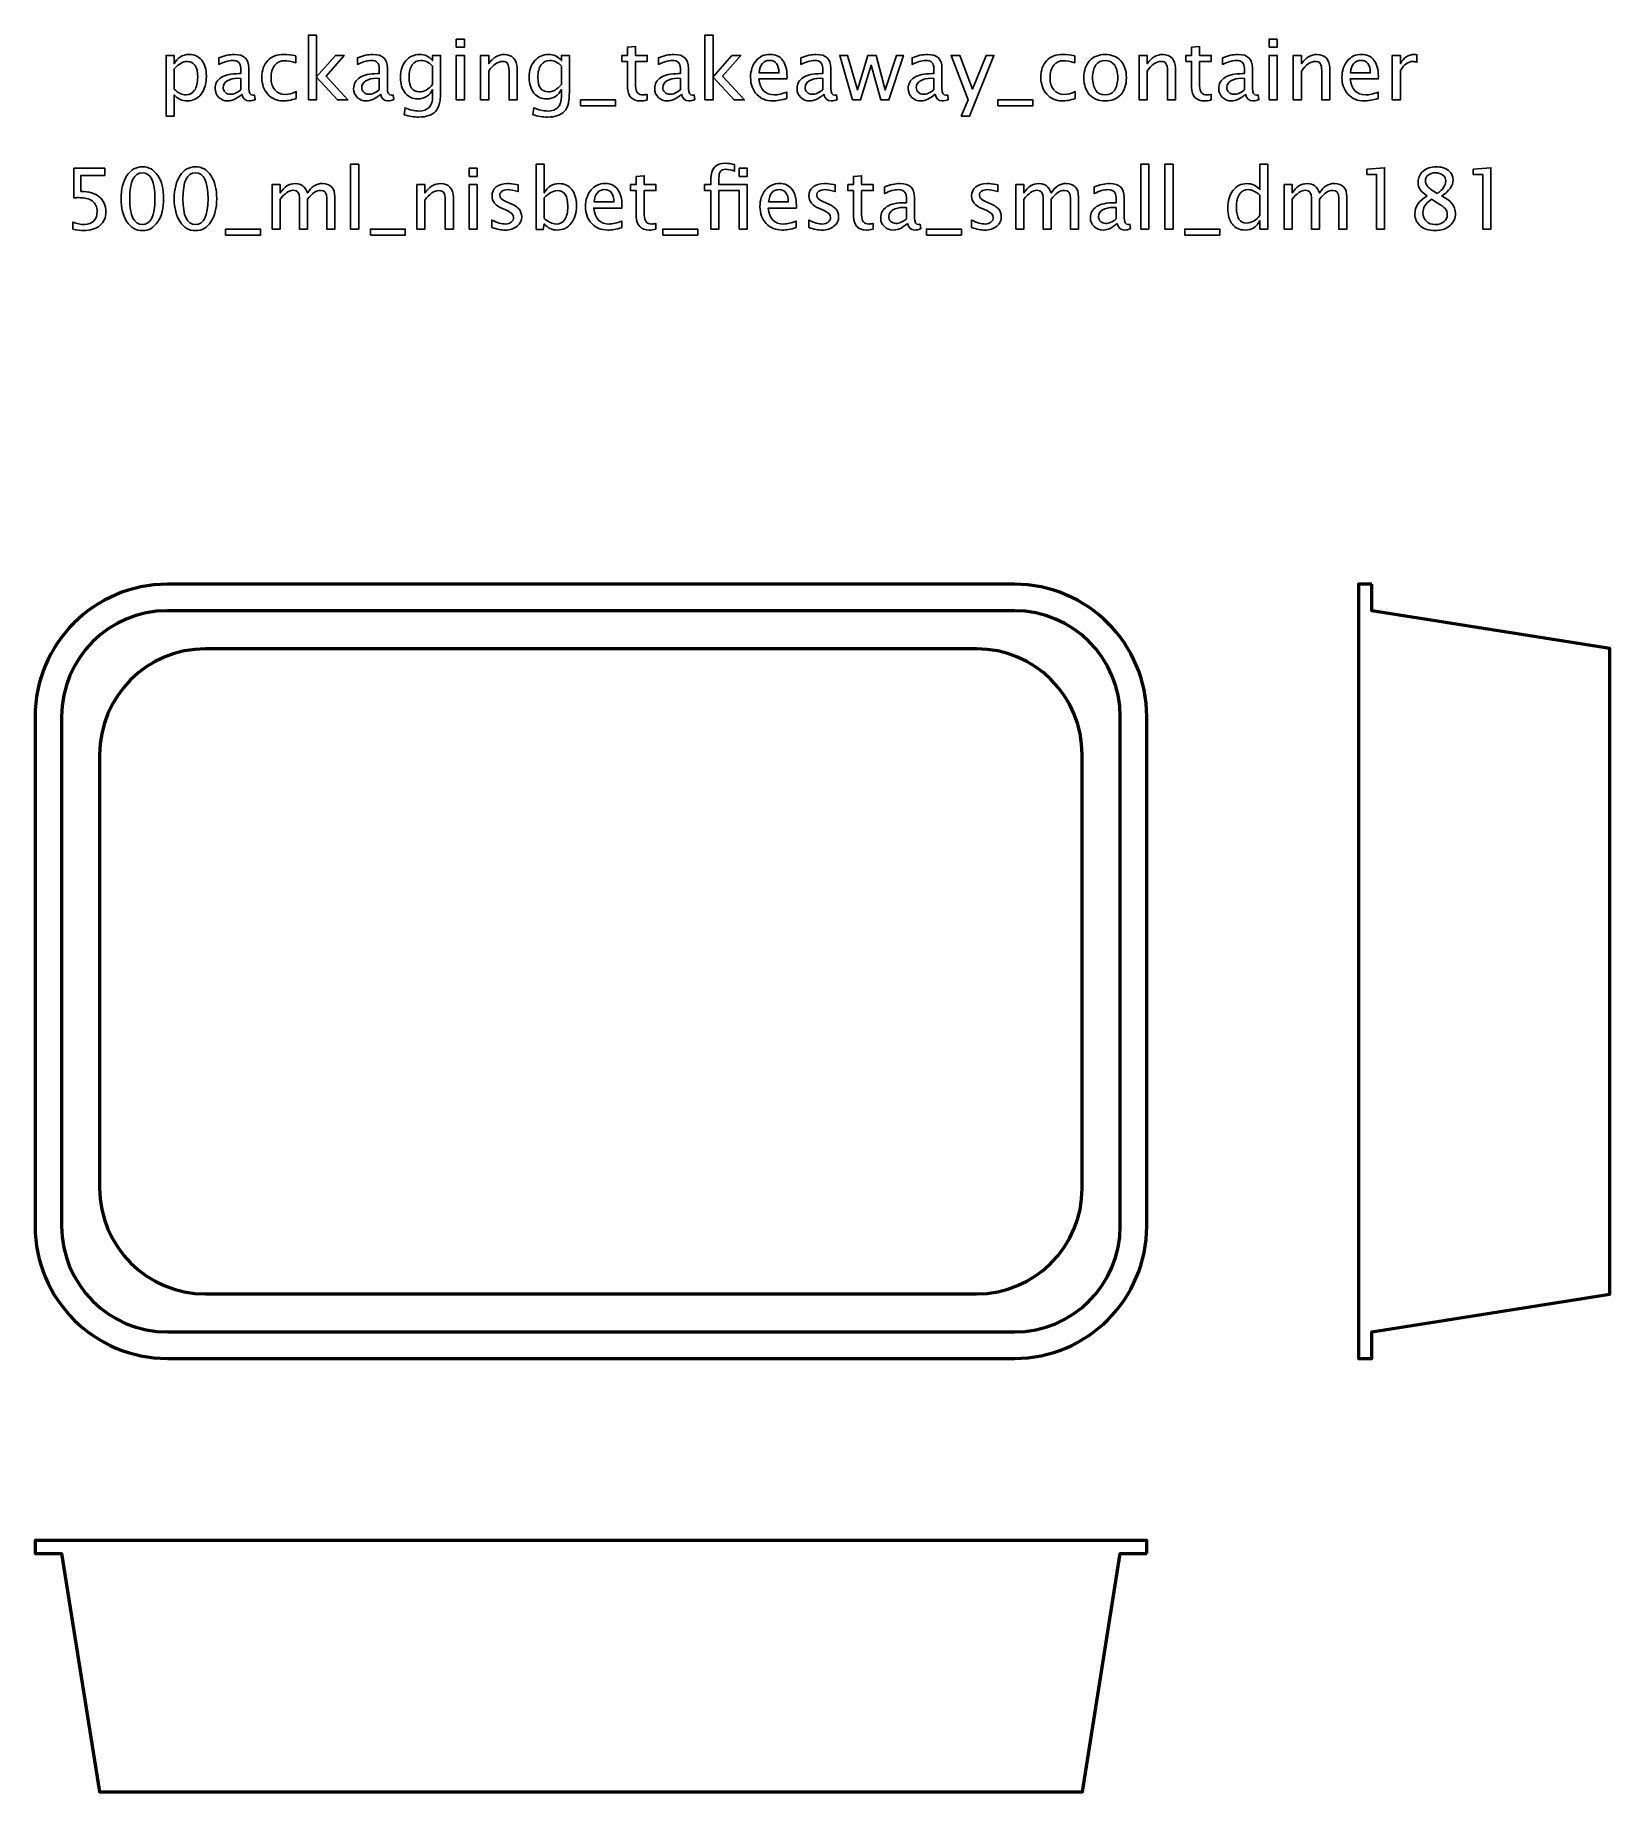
# Model space of a CAD drawing. Header units: centimetres. Extents: x -11.4 to 12.4, y -12.4 to 14.1.
import ezdxf

# ---------------------------------------------------------------- set-up
doc = ezdxf.new("R2010")
doc.units = ezdxf.units.CM
doc.header["$MEASUREMENT"] = 0
doc.layers.add('Layer 1', color=7, linetype='Continuous')

msp = doc.modelspace()

# ---------------------------------------------------------------- linework, layer by layer
at = {"layer": 'Layer 1'}
for points, knots in [([(-7.26981, 13.17044), (-7.26981, 13.17044), (-7.26981, 14.14961), (-7.26981, 14.14961), (-7.26981, 14.14961), (-7.26981, 14.14961), (-7.14789, 14.14961), (-7.14789, 14.14961), (-7.14789, 14.14961), (-7.14789, 14.14961), (-7.14789, 13.51694), (-7.14789, 13.51694), (-7.14789, 13.51694), (-7.14789, 13.51694), (-6.86214, 13.84354), (-6.86214, 13.84354), (-6.86214, 13.84354), (-6.86214, 13.84354), (-6.73048, 13.84354), (-6.73048, 13.84354), (-6.73048, 13.84354), (-6.73048, 13.84354), (-7.00353, 13.52943), (-7.00353, 13.52943), (-7.00353, 13.52943), (-7.00353, 13.52943), (-6.67333, 13.17044), (-6.67333, 13.17044), (-6.67333, 13.17044), (-6.67333, 13.17044), (-6.83039, 13.17044), (-6.83039, 13.17044), (-6.83039, 13.17044), (-6.83039, 13.17044), (-7.14789, 13.51567), (-7.14789, 13.51567), (-7.14789, 13.51567), (-7.14789, 13.51567), (-7.14789, 13.17044), (-7.14789, 13.17044), (-7.14789, 13.17044), (-7.14789, 13.17044), (-7.26981, 13.17044), (-7.26981, 13.17044)], [0, 0, 0, 0, 0.08333333, 0.08333333, 0.08333333, 0.08333333, 0.16666667, 0.16666667, 0.16666667, 0.16666667, 0.25, 0.25, 0.25, 0.25, 0.33333333, 0.33333333, 0.33333333, 0.33333333, 0.41666667, 0.41666667, 0.41666667, 0.41666667, 0.5, 0.5, 0.5, 0.5, 0.58333333, 0.58333333, 0.58333333, 0.58333333, 0.66666667, 0.66666667, 0.66666667, 0.66666667, 0.75, 0.75, 0.75, 0.75, 0.83333333, 0.83333333, 0.83333333, 0.83333333, 1, 1, 1, 1]), ([(-5.03439, 13.96673), (-5.03439, 13.96673), (-5.03439, 14.08865), (-5.03439, 14.08865), (-5.03439, 14.08865), (-5.03439, 14.08865), (-4.91247, 14.08865), (-4.91247, 14.08865), (-4.91247, 14.08865), (-4.91247, 14.08865), (-4.91247, 13.96673), (-4.91247, 13.96673), (-4.91247, 13.96673), (-4.91247, 13.96673), (-5.03439, 13.96673), (-5.03439, 13.96673)], [0, 0, 0, 0, 0.2, 0.2, 0.2, 0.2, 0.4, 0.4, 0.4, 0.4, 0.6, 0.6, 0.6, 0.6, 1, 1, 1, 1]), ([(-1.27603, 13.17044), (-1.27603, 13.17044), (-1.27603, 14.14961), (-1.27603, 14.14961), (-1.27603, 14.14961), (-1.27603, 14.14961), (-1.15411, 14.14961), (-1.15411, 14.14961), (-1.15411, 14.14961), (-1.15411, 14.14961), (-1.15411, 13.51694), (-1.15411, 13.51694), (-1.15411, 13.51694), (-1.15411, 13.51694), (-0.86836, 13.84354), (-0.86836, 13.84354), (-0.86836, 13.84354), (-0.86836, 13.84354), (-0.7367, 13.84354), (-0.7367, 13.84354), (-0.7367, 13.84354), (-0.7367, 13.84354), (-1.00975, 13.52943), (-1.00975, 13.52943), (-1.00975, 13.52943), (-1.00975, 13.52943), (-0.67955, 13.17044), (-0.67955, 13.17044), (-0.67955, 13.17044), (-0.67955, 13.17044), (-0.83661, 13.17044), (-0.83661, 13.17044), (-0.83661, 13.17044), (-0.83661, 13.17044), (-1.15411, 13.51567), (-1.15411, 13.51567), (-1.15411, 13.51567), (-1.15411, 13.51567), (-1.15411, 13.17044), (-1.15411, 13.17044), (-1.15411, 13.17044), (-1.15411, 13.17044), (-1.27603, 13.17044), (-1.27603, 13.17044)], [0, 0, 0, 0, 0.08333333, 0.08333333, 0.08333333, 0.08333333, 0.16666667, 0.16666667, 0.16666667, 0.16666667, 0.25, 0.25, 0.25, 0.25, 0.33333333, 0.33333333, 0.33333333, 0.33333333, 0.41666667, 0.41666667, 0.41666667, 0.41666667, 0.5, 0.5, 0.5, 0.5, 0.58333333, 0.58333333, 0.58333333, 0.58333333, 0.66666667, 0.66666667, 0.66666667, 0.66666667, 0.75, 0.75, 0.75, 0.75, 0.83333333, 0.83333333, 0.83333333, 0.83333333, 1, 1, 1, 1]), ([(7.24864, 13.96673), (7.24864, 13.96673), (7.24864, 14.08865), (7.24864, 14.08865), (7.24864, 14.08865), (7.24864, 14.08865), (7.37056, 14.08865), (7.37056, 14.08865), (7.37056, 14.08865), (7.37056, 14.08865), (7.37056, 13.96673), (7.37056, 13.96673), (7.37056, 13.96673), (7.37056, 13.96673), (7.24864, 13.96673), (7.24864, 13.96673)], [0, 0, 0, 0, 0.2, 0.2, 0.2, 0.2, 0.4, 0.4, 0.4, 0.4, 0.6, 0.6, 0.6, 0.6, 1, 1, 1, 1]), ([(-9.42076, 12.92533), (-9.42076, 12.92533), (-9.42076, 13.84354), (-9.42076, 13.84354), (-9.42076, 13.84354), (-9.42076, 13.84354), (-9.29884, 13.84354), (-9.29884, 13.84354), (-9.29884, 13.84354), (-9.29884, 13.84354), (-9.29884, 13.71633), (-9.29884, 13.71633), (-9.29884, 13.71633), (-9.24889, 13.81052), (-9.17374, 13.85751), (-9.07363, 13.85751), (-9.07363, 13.85751), (-8.99256, 13.85751), (-8.92885, 13.82809), (-8.88228, 13.76903), (-8.88228, 13.76903), (-8.83571, 13.70998), (-8.81243, 13.62933), (-8.81243, 13.5271), (-8.81243, 13.5271), (-8.81243, 13.41576), (-8.83889, 13.3258), (-8.89159, 13.25765), (-8.89159, 13.25765), (-8.9443, 13.18928), (-9.01372, 13.1552), (-9.09966, 13.1552), (-9.09966, 13.1552), (-9.17946, 13.1552), (-9.24592, 13.18568), (-9.29884, 13.24685), (-9.29884, 13.24685), (-9.29884, 13.24685), (-9.29884, 12.92533), (-9.29884, 12.92533), (-9.29884, 12.92533), (-9.29884, 12.92533), (-9.42076, 12.92533), (-9.42076, 12.92533)], [0, 0, 0, 0, 0.08333333, 0.08333333, 0.08333333, 0.08333333, 0.16666667, 0.16666667, 0.16666667, 0.16666667, 0.25, 0.25, 0.25, 0.25, 0.33333333, 0.33333333, 0.33333333, 0.33333333, 0.41666667, 0.41666667, 0.41666667, 0.41666667, 0.5, 0.5, 0.5, 0.5, 0.58333333, 0.58333333, 0.58333333, 0.58333333, 0.66666667, 0.66666667, 0.66666667, 0.66666667, 0.75, 0.75, 0.75, 0.75, 0.83333333, 0.83333333, 0.83333333, 0.83333333, 1, 1, 1, 1]), ([(-8.27459, 13.25617), (-8.34782, 13.18886), (-8.41831, 13.1552), (-8.48604, 13.1552), (-8.48604, 13.1552), (-8.54171, 13.1552), (-8.58807, 13.17256), (-8.62468, 13.20748), (-8.62468, 13.20748), (-8.66151, 13.24241), (-8.67993, 13.28643), (-8.67993, 13.33956), (-8.67993, 13.33956), (-8.67993, 13.41301), (-8.64903, 13.46953), (-8.58722, 13.5089), (-8.58722, 13.5089), (-8.52541, 13.54827), (-8.43672, 13.56795), (-8.32115, 13.56795), (-8.32115, 13.56795), (-8.32115, 13.56795), (-8.29258, 13.56795), (-8.29258, 13.56795), (-8.29258, 13.56795), (-8.29258, 13.56795), (-8.29258, 13.64902), (-8.29258, 13.64902), (-8.29258, 13.64902), (-8.29258, 13.72712), (-8.33322, 13.76607), (-8.41471, 13.76607), (-8.41471, 13.76607), (-8.47779, 13.76607), (-8.54679, 13.74617), (-8.62151, 13.70638), (-8.62151, 13.70638), (-8.62151, 13.70638), (-8.62151, 13.80671), (-8.62151, 13.80671), (-8.62151, 13.80671), (-8.53938, 13.84058), (-8.46191, 13.85751), (-8.38931, 13.85751), (-8.38931, 13.85751), (-8.31459, 13.85751), (-8.25935, 13.84058), (-8.224, 13.8065), (-8.224, 13.8065), (-8.18844, 13.77242), (-8.17066, 13.71993), (-8.17066, 13.64902), (-8.17066, 13.64902), (-8.17066, 13.64902), (-8.17066, 13.34485), (-8.17066, 13.34485), (-8.17066, 13.34485), (-8.17066, 13.27522), (-8.14928, 13.24029), (-8.10631, 13.24029), (-8.10631, 13.24029), (-8.10102, 13.24029), (-8.09319, 13.24114), (-8.08282, 13.24283), (-8.08282, 13.24283), (-8.08282, 13.24283), (-8.07414, 13.1751), (-8.07414, 13.1751), (-8.07414, 13.1751), (-8.10187, 13.16176), (-8.13235, 13.1552), (-8.16579, 13.1552), (-8.16579, 13.1552), (-8.22273, 13.1552), (-8.25892, 13.18886), (-8.27459, 13.25617)], [0, 0, 0, 0, 0.05, 0.05, 0.05, 0.05, 0.1, 0.1, 0.1, 0.1, 0.15, 0.15, 0.15, 0.15, 0.2, 0.2, 0.2, 0.2, 0.25, 0.25, 0.25, 0.25, 0.3, 0.3, 0.3, 0.3, 0.35, 0.35, 0.35, 0.35, 0.4, 0.4, 0.4, 0.4, 0.45, 0.45, 0.45, 0.45, 0.5, 0.5, 0.5, 0.5, 0.55, 0.55, 0.55, 0.55, 0.6, 0.6, 0.6, 0.6, 0.65, 0.65, 0.65, 0.65, 0.7, 0.7, 0.7, 0.7, 0.75, 0.75, 0.75, 0.75, 0.8, 0.8, 0.8, 0.8, 0.85, 0.85, 0.85, 0.85, 0.9, 0.9, 0.9, 0.9, 1, 1, 1, 1]), ([(-7.4529, 13.19076), (-7.53185, 13.16705), (-7.60001, 13.1552), (-7.65737, 13.1552), (-7.65737, 13.1552), (-7.74839, 13.1552), (-7.82374, 13.18886), (-7.88364, 13.25595), (-7.88364, 13.25595), (-7.94354, 13.32326), (-7.9736, 13.40814), (-7.9736, 13.51038), (-7.9736, 13.51038), (-7.9736, 13.6196), (-7.94397, 13.7049), (-7.8847, 13.76586), (-7.8847, 13.76586), (-7.82543, 13.82703), (-7.74267, 13.85751), (-7.63641, 13.85751), (-7.63641, 13.85751), (-7.58413, 13.85751), (-7.52529, 13.85031), (-7.46052, 13.83592), (-7.46052, 13.83592), (-7.46052, 13.83592), (-7.46052, 13.73305), (-7.46052, 13.73305), (-7.46052, 13.73305), (-7.52931, 13.75337), (-7.5854, 13.76353), (-7.62858, 13.76353), (-7.62858, 13.76353), (-7.69124, 13.76353), (-7.7414, 13.74004), (-7.77887, 13.69326), (-7.77887, 13.69326), (-7.81633, 13.64648), (-7.83517, 13.58404), (-7.83517, 13.50614), (-7.83517, 13.50614), (-7.83517, 13.43058), (-7.8157, 13.36962), (-7.77696, 13.32284), (-7.77696, 13.32284), (-7.73823, 13.27627), (-7.68764, 13.25299), (-7.62477, 13.25299), (-7.62477, 13.25299), (-7.5691, 13.25299), (-7.51195, 13.26738), (-7.4529, 13.29617), (-7.4529, 13.29617), (-7.4529, 13.29617), (-7.4529, 13.19076), (-7.4529, 13.19076)], [0, 0, 0, 0, 0.06666667, 0.06666667, 0.06666667, 0.06666667, 0.13333333, 0.13333333, 0.13333333, 0.13333333, 0.2, 0.2, 0.2, 0.2, 0.26666667, 0.26666667, 0.26666667, 0.26666667, 0.33333333, 0.33333333, 0.33333333, 0.33333333, 0.4, 0.4, 0.4, 0.4, 0.46666667, 0.46666667, 0.46666667, 0.46666667, 0.53333333, 0.53333333, 0.53333333, 0.53333333, 0.6, 0.6, 0.6, 0.6, 0.66666667, 0.66666667, 0.66666667, 0.66666667, 0.73333333, 0.73333333, 0.73333333, 0.73333333, 0.8, 0.8, 0.8, 0.8, 0.86666667, 0.86666667, 0.86666667, 0.86666667, 1, 1, 1, 1]), ([(-6.18057, 13.25617), (-6.2538, 13.18886), (-6.32429, 13.1552), (-6.39202, 13.1552), (-6.39202, 13.1552), (-6.44769, 13.1552), (-6.49405, 13.17256), (-6.53066, 13.20748), (-6.53066, 13.20748), (-6.56749, 13.24241), (-6.58591, 13.28643), (-6.58591, 13.33956), (-6.58591, 13.33956), (-6.58591, 13.41301), (-6.55501, 13.46953), (-6.4932, 13.5089), (-6.4932, 13.5089), (-6.43139, 13.54827), (-6.3427, 13.56795), (-6.22713, 13.56795), (-6.22713, 13.56795), (-6.22713, 13.56795), (-6.19856, 13.56795), (-6.19856, 13.56795), (-6.19856, 13.56795), (-6.19856, 13.56795), (-6.19856, 13.64902), (-6.19856, 13.64902), (-6.19856, 13.64902), (-6.19856, 13.72712), (-6.2392, 13.76607), (-6.32069, 13.76607), (-6.32069, 13.76607), (-6.38377, 13.76607), (-6.45277, 13.74617), (-6.52749, 13.70638), (-6.52749, 13.70638), (-6.52749, 13.70638), (-6.52749, 13.80671), (-6.52749, 13.80671), (-6.52749, 13.80671), (-6.44536, 13.84058), (-6.36789, 13.85751), (-6.29529, 13.85751), (-6.29529, 13.85751), (-6.22057, 13.85751), (-6.16533, 13.84058), (-6.12998, 13.8065), (-6.12998, 13.8065), (-6.09442, 13.77242), (-6.07664, 13.71993), (-6.07664, 13.64902), (-6.07664, 13.64902), (-6.07664, 13.64902), (-6.07664, 13.34485), (-6.07664, 13.34485), (-6.07664, 13.34485), (-6.07664, 13.27522), (-6.05526, 13.24029), (-6.01229, 13.24029), (-6.01229, 13.24029), (-6.007, 13.24029), (-5.99917, 13.24114), (-5.9888, 13.24283), (-5.9888, 13.24283), (-5.9888, 13.24283), (-5.98012, 13.1751), (-5.98012, 13.1751), (-5.98012, 13.1751), (-6.00785, 13.16176), (-6.03833, 13.1552), (-6.07177, 13.1552), (-6.07177, 13.1552), (-6.12871, 13.1552), (-6.1649, 13.18886), (-6.18057, 13.25617)], [0, 0, 0, 0, 0.05, 0.05, 0.05, 0.05, 0.1, 0.1, 0.1, 0.1, 0.15, 0.15, 0.15, 0.15, 0.2, 0.2, 0.2, 0.2, 0.25, 0.25, 0.25, 0.25, 0.3, 0.3, 0.3, 0.3, 0.35, 0.35, 0.35, 0.35, 0.4, 0.4, 0.4, 0.4, 0.45, 0.45, 0.45, 0.45, 0.5, 0.5, 0.5, 0.5, 0.55, 0.55, 0.55, 0.55, 0.6, 0.6, 0.6, 0.6, 0.65, 0.65, 0.65, 0.65, 0.7, 0.7, 0.7, 0.7, 0.75, 0.75, 0.75, 0.75, 0.8, 0.8, 0.8, 0.8, 0.85, 0.85, 0.85, 0.85, 0.9, 0.9, 0.9, 0.9, 1, 1, 1, 1]), ([(-5.8237, 12.94692), (-5.8237, 12.94692), (-5.80931, 13.05233), (-5.80931, 13.05233), (-5.80931, 13.05233), (-5.73861, 13.01931), (-5.66855, 13.0028), (-5.59933, 13.0028), (-5.59933, 13.0028), (-5.46196, 13.0028), (-5.39317, 13.07561), (-5.39317, 13.22103), (-5.39317, 13.22103), (-5.39317, 13.22103), (-5.39317, 13.32686), (-5.39317, 13.32686), (-5.39317, 13.32686), (-5.41434, 13.2822), (-5.44439, 13.2477), (-5.48355, 13.22293), (-5.48355, 13.22293), (-5.52271, 13.19817), (-5.56631, 13.18568), (-5.61436, 13.18568), (-5.61436, 13.18568), (-5.69585, 13.18568), (-5.76041, 13.21489), (-5.80804, 13.27331), (-5.80804, 13.27331), (-5.85566, 13.33173), (-5.87958, 13.41089), (-5.87958, 13.5108), (-5.87958, 13.5108), (-5.87958, 13.61304), (-5.85249, 13.69643), (-5.7983, 13.76099), (-5.7983, 13.76099), (-5.7439, 13.82534), (-5.67384, 13.85751), (-5.58769, 13.85751), (-5.58769, 13.85751), (-5.51234, 13.85751), (-5.44736, 13.82703), (-5.39317, 13.76586), (-5.39317, 13.76586), (-5.39317, 13.76586), (-5.39317, 13.84354), (-5.39317, 13.84354), (-5.39317, 13.84354), (-5.39317, 13.84354), (-5.27125, 13.84354), (-5.27125, 13.84354), (-5.27125, 13.84354), (-5.27125, 13.84354), (-5.27125, 13.35417), (-5.27125, 13.35417), (-5.27125, 13.35417), (-5.27125, 13.24897), (-5.27675, 13.17108), (-5.28776, 13.12049), (-5.28776, 13.12049), (-5.29855, 13.0699), (-5.3193, 13.02841), (-5.34935, 12.99624), (-5.34935, 12.99624), (-5.40269, 12.93972), (-5.48609, 12.91136), (-5.59933, 12.91136), (-5.59933, 12.91136), (-5.67701, 12.91136), (-5.75173, 12.92321), (-5.8237, 12.94692)], [0, 0, 0, 0, 0.05263158, 0.05263158, 0.05263158, 0.05263158, 0.10526316, 0.10526316, 0.10526316, 0.10526316, 0.15789474, 0.15789474, 0.15789474, 0.15789474, 0.21052632, 0.21052632, 0.21052632, 0.21052632, 0.26315789, 0.26315789, 0.26315789, 0.26315789, 0.31578947, 0.31578947, 0.31578947, 0.31578947, 0.36842105, 0.36842105, 0.36842105, 0.36842105, 0.42105263, 0.42105263, 0.42105263, 0.42105263, 0.47368421, 0.47368421, 0.47368421, 0.47368421, 0.52631579, 0.52631579, 0.52631579, 0.52631579, 0.57894737, 0.57894737, 0.57894737, 0.57894737, 0.63157895, 0.63157895, 0.63157895, 0.63157895, 0.68421053, 0.68421053, 0.68421053, 0.68421053, 0.73684211, 0.73684211, 0.73684211, 0.73684211, 0.78947368, 0.78947368, 0.78947368, 0.78947368, 0.84210526, 0.84210526, 0.84210526, 0.84210526, 0.89473684, 0.89473684, 0.89473684, 0.89473684, 1, 1, 1, 1]), ([(-5.03439, 13.17044), (-5.03439, 13.17044), (-5.03439, 13.84354), (-5.03439, 13.84354), (-5.03439, 13.84354), (-5.03439, 13.84354), (-4.91247, 13.84354), (-4.91247, 13.84354), (-4.91247, 13.84354), (-4.91247, 13.84354), (-4.91247, 13.17044), (-4.91247, 13.17044), (-4.91247, 13.17044), (-4.91247, 13.17044), (-5.03439, 13.17044), (-5.03439, 13.17044)], [0, 0, 0, 0, 0.2, 0.2, 0.2, 0.2, 0.4, 0.4, 0.4, 0.4, 0.6, 0.6, 0.6, 0.6, 1, 1, 1, 1]), ([(-4.66736, 13.17044), (-4.66736, 13.17044), (-4.66736, 13.84354), (-4.66736, 13.84354), (-4.66736, 13.84354), (-4.66736, 13.84354), (-4.54544, 13.84354), (-4.54544, 13.84354), (-4.54544, 13.84354), (-4.54544, 13.84354), (-4.54544, 13.71633), (-4.54544, 13.71633), (-4.54544, 13.71633), (-4.48088, 13.81052), (-4.40172, 13.85751), (-4.30816, 13.85751), (-4.30816, 13.85751), (-4.24932, 13.85751), (-4.20254, 13.8391), (-4.16804, 13.80205), (-4.16804, 13.80205), (-4.13354, 13.76522), (-4.11618, 13.71548), (-4.11618, 13.65325), (-4.11618, 13.65325), (-4.11618, 13.65325), (-4.11618, 13.17044), (-4.11618, 13.17044), (-4.11618, 13.17044), (-4.11618, 13.17044), (-4.2381, 13.17044), (-4.2381, 13.17044), (-4.2381, 13.17044), (-4.2381, 13.17044), (-4.2381, 13.61346), (-4.2381, 13.61346), (-4.2381, 13.61346), (-4.2381, 13.66341), (-4.24551, 13.69897), (-4.26011, 13.72014), (-4.26011, 13.72014), (-4.27493, 13.74152), (-4.29927, 13.7521), (-4.33335, 13.7521), (-4.33335, 13.7521), (-4.40828, 13.7521), (-4.47898, 13.70321), (-4.54544, 13.60542), (-4.54544, 13.60542), (-4.54544, 13.60542), (-4.54544, 13.17044), (-4.54544, 13.17044), (-4.54544, 13.17044), (-4.54544, 13.17044), (-4.66736, 13.17044), (-4.66736, 13.17044)], [0, 0, 0, 0, 0.06666667, 0.06666667, 0.06666667, 0.06666667, 0.13333333, 0.13333333, 0.13333333, 0.13333333, 0.2, 0.2, 0.2, 0.2, 0.26666667, 0.26666667, 0.26666667, 0.26666667, 0.33333333, 0.33333333, 0.33333333, 0.33333333, 0.4, 0.4, 0.4, 0.4, 0.46666667, 0.46666667, 0.46666667, 0.46666667, 0.53333333, 0.53333333, 0.53333333, 0.53333333, 0.6, 0.6, 0.6, 0.6, 0.66666667, 0.66666667, 0.66666667, 0.66666667, 0.73333333, 0.73333333, 0.73333333, 0.73333333, 0.8, 0.8, 0.8, 0.8, 0.86666667, 0.86666667, 0.86666667, 0.86666667, 1, 1, 1, 1]), ([(-3.87657, 12.94692), (-3.87657, 12.94692), (-3.86218, 13.05233), (-3.86218, 13.05233), (-3.86218, 13.05233), (-3.79148, 13.01931), (-3.72142, 13.0028), (-3.6522, 13.0028), (-3.6522, 13.0028), (-3.51483, 13.0028), (-3.44604, 13.07561), (-3.44604, 13.22103), (-3.44604, 13.22103), (-3.44604, 13.22103), (-3.44604, 13.32686), (-3.44604, 13.32686), (-3.44604, 13.32686), (-3.46721, 13.2822), (-3.49726, 13.2477), (-3.53642, 13.22293), (-3.53642, 13.22293), (-3.57558, 13.19817), (-3.61918, 13.18568), (-3.66723, 13.18568), (-3.66723, 13.18568), (-3.74872, 13.18568), (-3.81328, 13.21489), (-3.86091, 13.27331), (-3.86091, 13.27331), (-3.90853, 13.33173), (-3.93245, 13.41089), (-3.93245, 13.5108), (-3.93245, 13.5108), (-3.93245, 13.61304), (-3.90536, 13.69643), (-3.85117, 13.76099), (-3.85117, 13.76099), (-3.79677, 13.82534), (-3.72671, 13.85751), (-3.64056, 13.85751), (-3.64056, 13.85751), (-3.56521, 13.85751), (-3.50023, 13.82703), (-3.44604, 13.76586), (-3.44604, 13.76586), (-3.44604, 13.76586), (-3.44604, 13.84354), (-3.44604, 13.84354), (-3.44604, 13.84354), (-3.44604, 13.84354), (-3.32412, 13.84354), (-3.32412, 13.84354), (-3.32412, 13.84354), (-3.32412, 13.84354), (-3.32412, 13.35417), (-3.32412, 13.35417), (-3.32412, 13.35417), (-3.32412, 13.24897), (-3.32962, 13.17108), (-3.34063, 13.12049), (-3.34063, 13.12049), (-3.35142, 13.0699), (-3.37217, 13.02841), (-3.40222, 12.99624), (-3.40222, 12.99624), (-3.45556, 12.93972), (-3.53896, 12.91136), (-3.6522, 12.91136), (-3.6522, 12.91136), (-3.72988, 12.91136), (-3.8046, 12.92321), (-3.87657, 12.94692)], [0, 0, 0, 0, 0.05263158, 0.05263158, 0.05263158, 0.05263158, 0.10526316, 0.10526316, 0.10526316, 0.10526316, 0.15789474, 0.15789474, 0.15789474, 0.15789474, 0.21052632, 0.21052632, 0.21052632, 0.21052632, 0.26315789, 0.26315789, 0.26315789, 0.26315789, 0.31578947, 0.31578947, 0.31578947, 0.31578947, 0.36842105, 0.36842105, 0.36842105, 0.36842105, 0.42105263, 0.42105263, 0.42105263, 0.42105263, 0.47368421, 0.47368421, 0.47368421, 0.47368421, 0.52631579, 0.52631579, 0.52631579, 0.52631579, 0.57894737, 0.57894737, 0.57894737, 0.57894737, 0.63157895, 0.63157895, 0.63157895, 0.63157895, 0.68421053, 0.68421053, 0.68421053, 0.68421053, 0.73684211, 0.73684211, 0.73684211, 0.73684211, 0.78947368, 0.78947368, 0.78947368, 0.78947368, 0.84210526, 0.84210526, 0.84210526, 0.84210526, 0.89473684, 0.89473684, 0.89473684, 0.89473684, 1, 1, 1, 1]), ([(-2.15127, 13.17065), (-2.18895, 13.16028), (-2.22175, 13.1552), (-2.24948, 13.1552), (-2.24948, 13.1552), (-2.31171, 13.1552), (-2.36018, 13.17298), (-2.3949, 13.20854), (-2.3949, 13.20854), (-2.42982, 13.2441), (-2.44718, 13.29342), (-2.44718, 13.35671), (-2.44718, 13.35671), (-2.44718, 13.35671), (-2.44718, 13.7521), (-2.44718, 13.7521), (-2.44718, 13.7521), (-2.44718, 13.7521), (-2.53142, 13.7521), (-2.53142, 13.7521), (-2.53142, 13.7521), (-2.53142, 13.7521), (-2.53142, 13.84354), (-2.53142, 13.84354), (-2.53142, 13.84354), (-2.53142, 13.84354), (-2.44718, 13.84354), (-2.44718, 13.84354), (-2.44718, 13.84354), (-2.44718, 13.84354), (-2.44718, 13.96525), (-2.44718, 13.96525), (-2.44718, 13.96525), (-2.44718, 13.96525), (-2.32526, 13.97689), (-2.32526, 13.97689), (-2.32526, 13.97689), (-2.32526, 13.97689), (-2.32526, 13.84354), (-2.32526, 13.84354), (-2.32526, 13.84354), (-2.32526, 13.84354), (-2.14873, 13.84354), (-2.14873, 13.84354), (-2.14873, 13.84354), (-2.14873, 13.84354), (-2.14873, 13.7521), (-2.14873, 13.7521), (-2.14873, 13.7521), (-2.14873, 13.7521), (-2.32526, 13.7521), (-2.32526, 13.7521), (-2.32526, 13.7521), (-2.32526, 13.7521), (-2.32526, 13.37872), (-2.32526, 13.37872), (-2.32526, 13.37872), (-2.32526, 13.29067), (-2.28695, 13.24664), (-2.21054, 13.24664), (-2.21054, 13.24664), (-2.19424, 13.24664), (-2.17455, 13.24939), (-2.15127, 13.25468), (-2.15127, 13.25468), (-2.15127, 13.25468), (-2.15127, 13.17065), (-2.15127, 13.17065)], [0, 0, 0, 0, 0.05555556, 0.05555556, 0.05555556, 0.05555556, 0.11111111, 0.11111111, 0.11111111, 0.11111111, 0.16666667, 0.16666667, 0.16666667, 0.16666667, 0.22222222, 0.22222222, 0.22222222, 0.22222222, 0.27777778, 0.27777778, 0.27777778, 0.27777778, 0.33333333, 0.33333333, 0.33333333, 0.33333333, 0.38888889, 0.38888889, 0.38888889, 0.38888889, 0.44444444, 0.44444444, 0.44444444, 0.44444444, 0.5, 0.5, 0.5, 0.5, 0.55555556, 0.55555556, 0.55555556, 0.55555556, 0.61111111, 0.61111111, 0.61111111, 0.61111111, 0.66666667, 0.66666667, 0.66666667, 0.66666667, 0.72222222, 0.72222222, 0.72222222, 0.72222222, 0.77777778, 0.77777778, 0.77777778, 0.77777778, 0.83333333, 0.83333333, 0.83333333, 0.83333333, 0.88888889, 0.88888889, 0.88888889, 0.88888889, 1, 1, 1, 1]), ([(-1.63036, 13.25617), (-1.70359, 13.18886), (-1.77408, 13.1552), (-1.84181, 13.1552), (-1.84181, 13.1552), (-1.89748, 13.1552), (-1.94384, 13.17256), (-1.98045, 13.20748), (-1.98045, 13.20748), (-2.01728, 13.24241), (-2.0357, 13.28643), (-2.0357, 13.33956), (-2.0357, 13.33956), (-2.0357, 13.41301), (-2.0048, 13.46953), (-1.94299, 13.5089), (-1.94299, 13.5089), (-1.88118, 13.54827), (-1.79249, 13.56795), (-1.67692, 13.56795), (-1.67692, 13.56795), (-1.67692, 13.56795), (-1.64835, 13.56795), (-1.64835, 13.56795), (-1.64835, 13.56795), (-1.64835, 13.56795), (-1.64835, 13.64902), (-1.64835, 13.64902), (-1.64835, 13.64902), (-1.64835, 13.72712), (-1.68899, 13.76607), (-1.77048, 13.76607), (-1.77048, 13.76607), (-1.83356, 13.76607), (-1.90256, 13.74617), (-1.97728, 13.70638), (-1.97728, 13.70638), (-1.97728, 13.70638), (-1.97728, 13.80671), (-1.97728, 13.80671), (-1.97728, 13.80671), (-1.89515, 13.84058), (-1.81768, 13.85751), (-1.74508, 13.85751), (-1.74508, 13.85751), (-1.67036, 13.85751), (-1.61512, 13.84058), (-1.57977, 13.8065), (-1.57977, 13.8065), (-1.54421, 13.77242), (-1.52643, 13.71993), (-1.52643, 13.64902), (-1.52643, 13.64902), (-1.52643, 13.64902), (-1.52643, 13.34485), (-1.52643, 13.34485), (-1.52643, 13.34485), (-1.52643, 13.27522), (-1.50505, 13.24029), (-1.46208, 13.24029), (-1.46208, 13.24029), (-1.45679, 13.24029), (-1.44896, 13.24114), (-1.43859, 13.24283), (-1.43859, 13.24283), (-1.43859, 13.24283), (-1.42991, 13.1751), (-1.42991, 13.1751), (-1.42991, 13.1751), (-1.45764, 13.16176), (-1.48812, 13.1552), (-1.52156, 13.1552), (-1.52156, 13.1552), (-1.5785, 13.1552), (-1.61469, 13.18886), (-1.63036, 13.25617)], [0, 0, 0, 0, 0.05, 0.05, 0.05, 0.05, 0.1, 0.1, 0.1, 0.1, 0.15, 0.15, 0.15, 0.15, 0.2, 0.2, 0.2, 0.2, 0.25, 0.25, 0.25, 0.25, 0.3, 0.3, 0.3, 0.3, 0.35, 0.35, 0.35, 0.35, 0.4, 0.4, 0.4, 0.4, 0.45, 0.45, 0.45, 0.45, 0.5, 0.5, 0.5, 0.5, 0.55, 0.55, 0.55, 0.55, 0.6, 0.6, 0.6, 0.6, 0.65, 0.65, 0.65, 0.65, 0.7, 0.7, 0.7, 0.7, 0.75, 0.75, 0.75, 0.75, 0.8, 0.8, 0.8, 0.8, 0.85, 0.85, 0.85, 0.85, 0.9, 0.9, 0.9, 0.9, 1, 1, 1, 1]), ([(-0.03968, 13.19203), (-0.12159, 13.16748), (-0.19166, 13.1552), (-0.25008, 13.1552), (-0.25008, 13.1552), (-0.34977, 13.1552), (-0.43084, 13.18822), (-0.49328, 13.25405), (-0.49328, 13.25405), (-0.55572, 13.31988), (-0.58705, 13.40518), (-0.58705, 13.51017), (-0.58705, 13.51017), (-0.58705, 13.61198), (-0.55953, 13.69559), (-0.50429, 13.76099), (-0.50429, 13.76099), (-0.44904, 13.82618), (-0.37835, 13.85878), (-0.2922, 13.85878), (-0.2922, 13.85878), (-0.21071, 13.85878), (-0.14763, 13.82978), (-0.10318, 13.77179), (-0.10318, 13.77179), (-0.05873, 13.71379), (-0.0365, 13.63166), (-0.0365, 13.52519), (-0.0365, 13.52519), (-0.0365, 13.52519), (-0.03714, 13.48794), (-0.03714, 13.48794), (-0.03714, 13.48794), (-0.03714, 13.48794), (-0.46259, 13.48794), (-0.46259, 13.48794), (-0.46259, 13.48794), (-0.44481, 13.32707), (-0.36628, 13.24664), (-0.22722, 13.24664), (-0.22722, 13.24664), (-0.1762, 13.24664), (-0.11376, 13.26103), (-0.03968, 13.28982), (-0.03968, 13.28982), (-0.03968, 13.28982), (-0.03968, 13.19203), (-0.03968, 13.19203)], [0, 0, 0, 0, 0.07692308, 0.07692308, 0.07692308, 0.07692308, 0.15384615, 0.15384615, 0.15384615, 0.15384615, 0.23076923, 0.23076923, 0.23076923, 0.23076923, 0.30769231, 0.30769231, 0.30769231, 0.30769231, 0.38461538, 0.38461538, 0.38461538, 0.38461538, 0.46153846, 0.46153846, 0.46153846, 0.46153846, 0.53846154, 0.53846154, 0.53846154, 0.53846154, 0.61538462, 0.61538462, 0.61538462, 0.61538462, 0.69230769, 0.69230769, 0.69230769, 0.69230769, 0.76923077, 0.76923077, 0.76923077, 0.76923077, 0.84615385, 0.84615385, 0.84615385, 0.84615385, 1, 1, 1, 1]), ([(0.52081, 13.25617), (0.44758, 13.18886), (0.37709, 13.1552), (0.30936, 13.1552), (0.30936, 13.1552), (0.25369, 13.1552), (0.20733, 13.17256), (0.17072, 13.20748), (0.17072, 13.20748), (0.13389, 13.24241), (0.11547, 13.28643), (0.11547, 13.33956), (0.11547, 13.33956), (0.11547, 13.41301), (0.14637, 13.46953), (0.20818, 13.5089), (0.20818, 13.5089), (0.26999, 13.54827), (0.35868, 13.56795), (0.47425, 13.56795), (0.47425, 13.56795), (0.47425, 13.56795), (0.50282, 13.56795), (0.50282, 13.56795), (0.50282, 13.56795), (0.50282, 13.56795), (0.50282, 13.64902), (0.50282, 13.64902), (0.50282, 13.64902), (0.50282, 13.72712), (0.46218, 13.76607), (0.38069, 13.76607), (0.38069, 13.76607), (0.31761, 13.76607), (0.24861, 13.74617), (0.17389, 13.70638), (0.17389, 13.70638), (0.17389, 13.70638), (0.17389, 13.80671), (0.17389, 13.80671), (0.17389, 13.80671), (0.25602, 13.84058), (0.33349, 13.85751), (0.40609, 13.85751), (0.40609, 13.85751), (0.48081, 13.85751), (0.53605, 13.84058), (0.5714, 13.8065), (0.5714, 13.8065), (0.60696, 13.77242), (0.62474, 13.71993), (0.62474, 13.64902), (0.62474, 13.64902), (0.62474, 13.64902), (0.62474, 13.34485), (0.62474, 13.34485), (0.62474, 13.34485), (0.62474, 13.27522), (0.64612, 13.24029), (0.68909, 13.24029), (0.68909, 13.24029), (0.69438, 13.24029), (0.70221, 13.24114), (0.71258, 13.24283), (0.71258, 13.24283), (0.71258, 13.24283), (0.72126, 13.1751), (0.72126, 13.1751), (0.72126, 13.1751), (0.69353, 13.16176), (0.66305, 13.1552), (0.62961, 13.1552), (0.62961, 13.1552), (0.57267, 13.1552), (0.53648, 13.18886), (0.52081, 13.25617)], [0, 0, 0, 0, 0.05, 0.05, 0.05, 0.05, 0.1, 0.1, 0.1, 0.1, 0.15, 0.15, 0.15, 0.15, 0.2, 0.2, 0.2, 0.2, 0.25, 0.25, 0.25, 0.25, 0.3, 0.3, 0.3, 0.3, 0.35, 0.35, 0.35, 0.35, 0.4, 0.4, 0.4, 0.4, 0.45, 0.45, 0.45, 0.45, 0.5, 0.5, 0.5, 0.5, 0.55, 0.55, 0.55, 0.55, 0.6, 0.6, 0.6, 0.6, 0.65, 0.65, 0.65, 0.65, 0.7, 0.7, 0.7, 0.7, 0.75, 0.75, 0.75, 0.75, 0.8, 0.8, 0.8, 0.8, 0.85, 0.85, 0.85, 0.85, 0.9, 0.9, 0.9, 0.9, 1, 1, 1, 1]), ([(0.95388, 13.17044), (0.95388, 13.17044), (0.76084, 13.84354), (0.76084, 13.84354), (0.76084, 13.84354), (0.76084, 13.84354), (0.8798, 13.84354), (0.8798, 13.84354), (0.8798, 13.84354), (0.8798, 13.84354), (1.02775, 13.32094), (1.02775, 13.32094), (1.02775, 13.32094), (1.02775, 13.32094), (1.18735, 13.84354), (1.18735, 13.84354), (1.18735, 13.84354), (1.18735, 13.84354), (1.30927, 13.84354), (1.30927, 13.84354), (1.30927, 13.84354), (1.30927, 13.84354), (1.4496, 13.32178), (1.4496, 13.32178), (1.4496, 13.32178), (1.4496, 13.32178), (1.61936, 13.84354), (1.61936, 13.84354), (1.61936, 13.84354), (1.61936, 13.84354), (1.7235, 13.84354), (1.7235, 13.84354), (1.7235, 13.84354), (1.7235, 13.84354), (1.50379, 13.17044), (1.50379, 13.17044), (1.50379, 13.17044), (1.50379, 13.17044), (1.38187, 13.17044), (1.38187, 13.17044), (1.38187, 13.17044), (1.38187, 13.17044), (1.23751, 13.69537), (1.23751, 13.69537), (1.23751, 13.69537), (1.23751, 13.69537), (1.0758, 13.17044), (1.0758, 13.17044), (1.0758, 13.17044), (1.0758, 13.17044), (0.95388, 13.17044), (0.95388, 13.17044)], [0, 0, 0, 0, 0.07142857, 0.07142857, 0.07142857, 0.07142857, 0.14285714, 0.14285714, 0.14285714, 0.14285714, 0.21428571, 0.21428571, 0.21428571, 0.21428571, 0.28571429, 0.28571429, 0.28571429, 0.28571429, 0.35714286, 0.35714286, 0.35714286, 0.35714286, 0.42857143, 0.42857143, 0.42857143, 0.42857143, 0.5, 0.5, 0.5, 0.5, 0.57142857, 0.57142857, 0.57142857, 0.57142857, 0.64285714, 0.64285714, 0.64285714, 0.64285714, 0.71428571, 0.71428571, 0.71428571, 0.71428571, 0.78571429, 0.78571429, 0.78571429, 0.78571429, 0.85714286, 0.85714286, 0.85714286, 0.85714286, 1, 1, 1, 1]), ([(2.2006, 13.25617), (2.12737, 13.18886), (2.05688, 13.1552), (1.98915, 13.1552), (1.98915, 13.1552), (1.93348, 13.1552), (1.88712, 13.17256), (1.85051, 13.20748), (1.85051, 13.20748), (1.81368, 13.24241), (1.79526, 13.28643), (1.79526, 13.33956), (1.79526, 13.33956), (1.79526, 13.41301), (1.82616, 13.46953), (1.88797, 13.5089), (1.88797, 13.5089), (1.94978, 13.54827), (2.03847, 13.56795), (2.15404, 13.56795), (2.15404, 13.56795), (2.15404, 13.56795), (2.18261, 13.56795), (2.18261, 13.56795), (2.18261, 13.56795), (2.18261, 13.56795), (2.18261, 13.64902), (2.18261, 13.64902), (2.18261, 13.64902), (2.18261, 13.72712), (2.14197, 13.76607), (2.06048, 13.76607), (2.06048, 13.76607), (1.9974, 13.76607), (1.9284, 13.74617), (1.85368, 13.70638), (1.85368, 13.70638), (1.85368, 13.70638), (1.85368, 13.80671), (1.85368, 13.80671), (1.85368, 13.80671), (1.93581, 13.84058), (2.01328, 13.85751), (2.08588, 13.85751), (2.08588, 13.85751), (2.1606, 13.85751), (2.21584, 13.84058), (2.25119, 13.8065), (2.25119, 13.8065), (2.28675, 13.77242), (2.30453, 13.71993), (2.30453, 13.64902), (2.30453, 13.64902), (2.30453, 13.64902), (2.30453, 13.34485), (2.30453, 13.34485), (2.30453, 13.34485), (2.30453, 13.27522), (2.32591, 13.24029), (2.36888, 13.24029), (2.36888, 13.24029), (2.37417, 13.24029), (2.382, 13.24114), (2.39237, 13.24283), (2.39237, 13.24283), (2.39237, 13.24283), (2.40105, 13.1751), (2.40105, 13.1751), (2.40105, 13.1751), (2.37332, 13.16176), (2.34284, 13.1552), (2.3094, 13.1552), (2.3094, 13.1552), (2.25246, 13.1552), (2.21627, 13.18886), (2.2006, 13.25617)], [0, 0, 0, 0, 0.05, 0.05, 0.05, 0.05, 0.1, 0.1, 0.1, 0.1, 0.15, 0.15, 0.15, 0.15, 0.2, 0.2, 0.2, 0.2, 0.25, 0.25, 0.25, 0.25, 0.3, 0.3, 0.3, 0.3, 0.35, 0.35, 0.35, 0.35, 0.4, 0.4, 0.4, 0.4, 0.45, 0.45, 0.45, 0.45, 0.5, 0.5, 0.5, 0.5, 0.55, 0.55, 0.55, 0.55, 0.6, 0.6, 0.6, 0.6, 0.65, 0.65, 0.65, 0.65, 0.7, 0.7, 0.7, 0.7, 0.75, 0.75, 0.75, 0.75, 0.8, 0.8, 0.8, 0.8, 0.85, 0.85, 0.85, 0.85, 0.9, 0.9, 0.9, 0.9, 1, 1, 1, 1]), ([(2.59472, 12.92533), (2.59472, 12.92533), (2.70394, 13.16959), (2.70394, 13.16959), (2.70394, 13.16959), (2.70394, 13.16959), (2.44317, 13.84354), (2.44317, 13.84354), (2.44317, 13.84354), (2.44317, 13.84354), (2.57398, 13.84354), (2.57398, 13.84354), (2.57398, 13.84354), (2.57398, 13.84354), (2.76787, 13.33385), (2.76787, 13.33385), (2.76787, 13.33385), (2.76787, 13.33385), (2.97467, 13.84354), (2.97467, 13.84354), (2.97467, 13.84354), (2.97467, 13.84354), (3.0896, 13.84354), (3.0896, 13.84354), (3.0896, 13.84354), (3.0896, 13.84354), (2.72172, 12.92533), (2.72172, 12.92533), (2.72172, 12.92533), (2.72172, 12.92533), (2.59472, 12.92533), (2.59472, 12.92533)], [0, 0, 0, 0, 0.11111111, 0.11111111, 0.11111111, 0.11111111, 0.22222222, 0.22222222, 0.22222222, 0.22222222, 0.33333333, 0.33333333, 0.33333333, 0.33333333, 0.44444444, 0.44444444, 0.44444444, 0.44444444, 0.55555556, 0.55555556, 0.55555556, 0.55555556, 0.66666667, 0.66666667, 0.66666667, 0.66666667, 0.77777778, 0.77777778, 0.77777778, 0.77777778, 1, 1, 1, 1]), ([(4.32087, 13.19076), (4.24192, 13.16705), (4.17376, 13.1552), (4.1164, 13.1552), (4.1164, 13.1552), (4.02538, 13.1552), (3.95003, 13.18886), (3.89013, 13.25595), (3.89013, 13.25595), (3.83023, 13.32326), (3.80017, 13.40814), (3.80017, 13.51038), (3.80017, 13.51038), (3.80017, 13.6196), (3.8298, 13.7049), (3.88907, 13.76586), (3.88907, 13.76586), (3.94834, 13.82703), (4.0311, 13.85751), (4.13736, 13.85751), (4.13736, 13.85751), (4.18964, 13.85751), (4.24848, 13.85031), (4.31325, 13.83592), (4.31325, 13.83592), (4.31325, 13.83592), (4.31325, 13.73305), (4.31325, 13.73305), (4.31325, 13.73305), (4.24446, 13.75337), (4.18837, 13.76353), (4.14519, 13.76353), (4.14519, 13.76353), (4.08253, 13.76353), (4.03237, 13.74004), (3.9949, 13.69326), (3.9949, 13.69326), (3.95744, 13.64648), (3.9386, 13.58404), (3.9386, 13.50614), (3.9386, 13.50614), (3.9386, 13.43058), (3.95807, 13.36962), (3.99681, 13.32284), (3.99681, 13.32284), (4.03554, 13.27627), (4.08613, 13.25299), (4.149, 13.25299), (4.149, 13.25299), (4.20467, 13.25299), (4.26182, 13.26738), (4.32087, 13.29617), (4.32087, 13.29617), (4.32087, 13.29617), (4.32087, 13.19076), (4.32087, 13.19076)], [0, 0, 0, 0, 0.06666667, 0.06666667, 0.06666667, 0.06666667, 0.13333333, 0.13333333, 0.13333333, 0.13333333, 0.2, 0.2, 0.2, 0.2, 0.26666667, 0.26666667, 0.26666667, 0.26666667, 0.33333333, 0.33333333, 0.33333333, 0.33333333, 0.4, 0.4, 0.4, 0.4, 0.46666667, 0.46666667, 0.46666667, 0.46666667, 0.53333333, 0.53333333, 0.53333333, 0.53333333, 0.6, 0.6, 0.6, 0.6, 0.66666667, 0.66666667, 0.66666667, 0.66666667, 0.73333333, 0.73333333, 0.73333333, 0.73333333, 0.8, 0.8, 0.8, 0.8, 0.86666667, 0.86666667, 0.86666667, 0.86666667, 1, 1, 1, 1]), ([(4.77193, 13.1552), (4.67308, 13.1552), (4.59477, 13.18674), (4.53719, 13.24982), (4.53719, 13.24982), (4.47941, 13.31289), (4.45062, 13.39862), (4.45062, 13.50678), (4.45062, 13.50678), (4.45062, 13.61473), (4.47941, 13.70024), (4.53719, 13.76311), (4.53719, 13.76311), (4.59477, 13.82597), (4.67308, 13.85751), (4.77193, 13.85751), (4.77193, 13.85751), (4.87078, 13.85751), (4.9491, 13.82597), (5.00667, 13.76311), (5.00667, 13.76311), (5.06445, 13.70024), (5.09324, 13.61473), (5.09324, 13.50678), (5.09324, 13.50678), (5.09324, 13.39862), (5.06445, 13.31289), (5.00667, 13.24982), (5.00667, 13.24982), (4.9491, 13.18674), (4.87078, 13.1552), (4.77193, 13.1552)], [0, 0, 0, 0, 0.11111111, 0.11111111, 0.11111111, 0.11111111, 0.22222222, 0.22222222, 0.22222222, 0.22222222, 0.33333333, 0.33333333, 0.33333333, 0.33333333, 0.44444444, 0.44444444, 0.44444444, 0.44444444, 0.55555556, 0.55555556, 0.55555556, 0.55555556, 0.66666667, 0.66666667, 0.66666667, 0.66666667, 0.77777778, 0.77777778, 0.77777778, 0.77777778, 1, 1, 1, 1]), ([(5.28416, 13.17044), (5.28416, 13.17044), (5.28416, 13.84354), (5.28416, 13.84354), (5.28416, 13.84354), (5.28416, 13.84354), (5.40608, 13.84354), (5.40608, 13.84354), (5.40608, 13.84354), (5.40608, 13.84354), (5.40608, 13.71633), (5.40608, 13.71633), (5.40608, 13.71633), (5.47064, 13.81052), (5.5498, 13.85751), (5.64336, 13.85751), (5.64336, 13.85751), (5.7022, 13.85751), (5.74898, 13.8391), (5.78348, 13.80205), (5.78348, 13.80205), (5.81798, 13.76522), (5.83534, 13.71548), (5.83534, 13.65325), (5.83534, 13.65325), (5.83534, 13.65325), (5.83534, 13.17044), (5.83534, 13.17044), (5.83534, 13.17044), (5.83534, 13.17044), (5.71342, 13.17044), (5.71342, 13.17044), (5.71342, 13.17044), (5.71342, 13.17044), (5.71342, 13.61346), (5.71342, 13.61346), (5.71342, 13.61346), (5.71342, 13.66341), (5.70601, 13.69897), (5.69141, 13.72014), (5.69141, 13.72014), (5.67659, 13.74152), (5.65225, 13.7521), (5.61817, 13.7521), (5.61817, 13.7521), (5.54324, 13.7521), (5.47254, 13.70321), (5.40608, 13.60542), (5.40608, 13.60542), (5.40608, 13.60542), (5.40608, 13.17044), (5.40608, 13.17044), (5.40608, 13.17044), (5.40608, 13.17044), (5.28416, 13.17044), (5.28416, 13.17044)], [0, 0, 0, 0, 0.06666667, 0.06666667, 0.06666667, 0.06666667, 0.13333333, 0.13333333, 0.13333333, 0.13333333, 0.2, 0.2, 0.2, 0.2, 0.26666667, 0.26666667, 0.26666667, 0.26666667, 0.33333333, 0.33333333, 0.33333333, 0.33333333, 0.4, 0.4, 0.4, 0.4, 0.46666667, 0.46666667, 0.46666667, 0.46666667, 0.53333333, 0.53333333, 0.53333333, 0.53333333, 0.6, 0.6, 0.6, 0.6, 0.66666667, 0.66666667, 0.66666667, 0.66666667, 0.73333333, 0.73333333, 0.73333333, 0.73333333, 0.8, 0.8, 0.8, 0.8, 0.86666667, 0.86666667, 0.86666667, 0.86666667, 1, 1, 1, 1]), ([(6.3734, 13.17065), (6.33572, 13.16028), (6.30292, 13.1552), (6.27519, 13.1552), (6.27519, 13.1552), (6.21296, 13.1552), (6.16449, 13.17298), (6.12977, 13.20854), (6.12977, 13.20854), (6.09485, 13.2441), (6.07749, 13.29342), (6.07749, 13.35671), (6.07749, 13.35671), (6.07749, 13.35671), (6.07749, 13.7521), (6.07749, 13.7521), (6.07749, 13.7521), (6.07749, 13.7521), (5.99325, 13.7521), (5.99325, 13.7521), (5.99325, 13.7521), (5.99325, 13.7521), (5.99325, 13.84354), (5.99325, 13.84354), (5.99325, 13.84354), (5.99325, 13.84354), (6.07749, 13.84354), (6.07749, 13.84354), (6.07749, 13.84354), (6.07749, 13.84354), (6.07749, 13.96525), (6.07749, 13.96525), (6.07749, 13.96525), (6.07749, 13.96525), (6.19941, 13.97689), (6.19941, 13.97689), (6.19941, 13.97689), (6.19941, 13.97689), (6.19941, 13.84354), (6.19941, 13.84354), (6.19941, 13.84354), (6.19941, 13.84354), (6.37594, 13.84354), (6.37594, 13.84354), (6.37594, 13.84354), (6.37594, 13.84354), (6.37594, 13.7521), (6.37594, 13.7521), (6.37594, 13.7521), (6.37594, 13.7521), (6.19941, 13.7521), (6.19941, 13.7521), (6.19941, 13.7521), (6.19941, 13.7521), (6.19941, 13.37872), (6.19941, 13.37872), (6.19941, 13.37872), (6.19941, 13.29067), (6.23772, 13.24664), (6.31413, 13.24664), (6.31413, 13.24664), (6.33043, 13.24664), (6.35012, 13.24939), (6.3734, 13.25468), (6.3734, 13.25468), (6.3734, 13.25468), (6.3734, 13.17065), (6.3734, 13.17065)], [0, 0, 0, 0, 0.05555556, 0.05555556, 0.05555556, 0.05555556, 0.11111111, 0.11111111, 0.11111111, 0.11111111, 0.16666667, 0.16666667, 0.16666667, 0.16666667, 0.22222222, 0.22222222, 0.22222222, 0.22222222, 0.27777778, 0.27777778, 0.27777778, 0.27777778, 0.33333333, 0.33333333, 0.33333333, 0.33333333, 0.38888889, 0.38888889, 0.38888889, 0.38888889, 0.44444444, 0.44444444, 0.44444444, 0.44444444, 0.5, 0.5, 0.5, 0.5, 0.55555556, 0.55555556, 0.55555556, 0.55555556, 0.61111111, 0.61111111, 0.61111111, 0.61111111, 0.66666667, 0.66666667, 0.66666667, 0.66666667, 0.72222222, 0.72222222, 0.72222222, 0.72222222, 0.77777778, 0.77777778, 0.77777778, 0.77777778, 0.83333333, 0.83333333, 0.83333333, 0.83333333, 0.88888889, 0.88888889, 0.88888889, 0.88888889, 1, 1, 1, 1]), ([(6.89431, 13.25617), (6.82108, 13.18886), (6.75059, 13.1552), (6.68286, 13.1552), (6.68286, 13.1552), (6.62719, 13.1552), (6.58083, 13.17256), (6.54422, 13.20748), (6.54422, 13.20748), (6.50739, 13.24241), (6.48897, 13.28643), (6.48897, 13.33956), (6.48897, 13.33956), (6.48897, 13.41301), (6.51987, 13.46953), (6.58168, 13.5089), (6.58168, 13.5089), (6.64349, 13.54827), (6.73218, 13.56795), (6.84775, 13.56795), (6.84775, 13.56795), (6.84775, 13.56795), (6.87632, 13.56795), (6.87632, 13.56795), (6.87632, 13.56795), (6.87632, 13.56795), (6.87632, 13.64902), (6.87632, 13.64902), (6.87632, 13.64902), (6.87632, 13.72712), (6.83568, 13.76607), (6.75419, 13.76607), (6.75419, 13.76607), (6.69111, 13.76607), (6.62211, 13.74617), (6.54739, 13.70638), (6.54739, 13.70638), (6.54739, 13.70638), (6.54739, 13.80671), (6.54739, 13.80671), (6.54739, 13.80671), (6.62952, 13.84058), (6.70699, 13.85751), (6.77959, 13.85751), (6.77959, 13.85751), (6.85431, 13.85751), (6.90955, 13.84058), (6.9449, 13.8065), (6.9449, 13.8065), (6.98046, 13.77242), (6.99824, 13.71993), (6.99824, 13.64902), (6.99824, 13.64902), (6.99824, 13.64902), (6.99824, 13.34485), (6.99824, 13.34485), (6.99824, 13.34485), (6.99824, 13.27522), (7.01962, 13.24029), (7.06259, 13.24029), (7.06259, 13.24029), (7.06788, 13.24029), (7.07571, 13.24114), (7.08608, 13.24283), (7.08608, 13.24283), (7.08608, 13.24283), (7.09476, 13.1751), (7.09476, 13.1751), (7.09476, 13.1751), (7.06703, 13.16176), (7.03655, 13.1552), (7.00311, 13.1552), (7.00311, 13.1552), (6.94617, 13.1552), (6.90998, 13.18886), (6.89431, 13.25617)], [0, 0, 0, 0, 0.05, 0.05, 0.05, 0.05, 0.1, 0.1, 0.1, 0.1, 0.15, 0.15, 0.15, 0.15, 0.2, 0.2, 0.2, 0.2, 0.25, 0.25, 0.25, 0.25, 0.3, 0.3, 0.3, 0.3, 0.35, 0.35, 0.35, 0.35, 0.4, 0.4, 0.4, 0.4, 0.45, 0.45, 0.45, 0.45, 0.5, 0.5, 0.5, 0.5, 0.55, 0.55, 0.55, 0.55, 0.6, 0.6, 0.6, 0.6, 0.65, 0.65, 0.65, 0.65, 0.7, 0.7, 0.7, 0.7, 0.75, 0.75, 0.75, 0.75, 0.8, 0.8, 0.8, 0.8, 0.85, 0.85, 0.85, 0.85, 0.9, 0.9, 0.9, 0.9, 1, 1, 1, 1]), ([(7.24864, 13.17044), (7.24864, 13.17044), (7.24864, 13.84354), (7.24864, 13.84354), (7.24864, 13.84354), (7.24864, 13.84354), (7.37056, 13.84354), (7.37056, 13.84354), (7.37056, 13.84354), (7.37056, 13.84354), (7.37056, 13.17044), (7.37056, 13.17044), (7.37056, 13.17044), (7.37056, 13.17044), (7.24864, 13.17044), (7.24864, 13.17044)], [0, 0, 0, 0, 0.2, 0.2, 0.2, 0.2, 0.4, 0.4, 0.4, 0.4, 0.6, 0.6, 0.6, 0.6, 1, 1, 1, 1]), ([(7.61567, 13.17044), (7.61567, 13.17044), (7.61567, 13.84354), (7.61567, 13.84354), (7.61567, 13.84354), (7.61567, 13.84354), (7.73759, 13.84354), (7.73759, 13.84354), (7.73759, 13.84354), (7.73759, 13.84354), (7.73759, 13.71633), (7.73759, 13.71633), (7.73759, 13.71633), (7.80215, 13.81052), (7.88131, 13.85751), (7.97487, 13.85751), (7.97487, 13.85751), (8.03371, 13.85751), (8.08049, 13.8391), (8.11499, 13.80205), (8.11499, 13.80205), (8.14949, 13.76522), (8.16685, 13.71548), (8.16685, 13.65325), (8.16685, 13.65325), (8.16685, 13.65325), (8.16685, 13.17044), (8.16685, 13.17044), (8.16685, 13.17044), (8.16685, 13.17044), (8.04493, 13.17044), (8.04493, 13.17044), (8.04493, 13.17044), (8.04493, 13.17044), (8.04493, 13.61346), (8.04493, 13.61346), (8.04493, 13.61346), (8.04493, 13.66341), (8.03752, 13.69897), (8.02292, 13.72014), (8.02292, 13.72014), (8.0081, 13.74152), (7.98376, 13.7521), (7.94968, 13.7521), (7.94968, 13.7521), (7.87475, 13.7521), (7.80405, 13.70321), (7.73759, 13.60542), (7.73759, 13.60542), (7.73759, 13.60542), (7.73759, 13.17044), (7.73759, 13.17044), (7.73759, 13.17044), (7.73759, 13.17044), (7.61567, 13.17044), (7.61567, 13.17044)], [0, 0, 0, 0, 0.06666667, 0.06666667, 0.06666667, 0.06666667, 0.13333333, 0.13333333, 0.13333333, 0.13333333, 0.2, 0.2, 0.2, 0.2, 0.26666667, 0.26666667, 0.26666667, 0.26666667, 0.33333333, 0.33333333, 0.33333333, 0.33333333, 0.4, 0.4, 0.4, 0.4, 0.46666667, 0.46666667, 0.46666667, 0.46666667, 0.53333333, 0.53333333, 0.53333333, 0.53333333, 0.6, 0.6, 0.6, 0.6, 0.66666667, 0.66666667, 0.66666667, 0.66666667, 0.73333333, 0.73333333, 0.73333333, 0.73333333, 0.8, 0.8, 0.8, 0.8, 0.86666667, 0.86666667, 0.86666667, 0.86666667, 1, 1, 1, 1]), ([(8.89795, 13.19203), (8.81604, 13.16748), (8.74597, 13.1552), (8.68755, 13.1552), (8.68755, 13.1552), (8.58786, 13.1552), (8.50679, 13.18822), (8.44435, 13.25405), (8.44435, 13.25405), (8.38191, 13.31988), (8.35058, 13.40518), (8.35058, 13.51017), (8.35058, 13.51017), (8.35058, 13.61198), (8.3781, 13.69559), (8.43334, 13.76099), (8.43334, 13.76099), (8.48859, 13.82618), (8.55928, 13.85878), (8.64543, 13.85878), (8.64543, 13.85878), (8.72692, 13.85878), (8.79, 13.82978), (8.83445, 13.77179), (8.83445, 13.77179), (8.8789, 13.71379), (8.90113, 13.63166), (8.90113, 13.52519), (8.90113, 13.52519), (8.90113, 13.52519), (8.90049, 13.48794), (8.90049, 13.48794), (8.90049, 13.48794), (8.90049, 13.48794), (8.47504, 13.48794), (8.47504, 13.48794), (8.47504, 13.48794), (8.49282, 13.32707), (8.57135, 13.24664), (8.71041, 13.24664), (8.71041, 13.24664), (8.76143, 13.24664), (8.82387, 13.26103), (8.89795, 13.28982), (8.89795, 13.28982), (8.89795, 13.28982), (8.89795, 13.19203), (8.89795, 13.19203)], [0, 0, 0, 0, 0.07692308, 0.07692308, 0.07692308, 0.07692308, 0.15384615, 0.15384615, 0.15384615, 0.15384615, 0.23076923, 0.23076923, 0.23076923, 0.23076923, 0.30769231, 0.30769231, 0.30769231, 0.30769231, 0.38461538, 0.38461538, 0.38461538, 0.38461538, 0.46153846, 0.46153846, 0.46153846, 0.46153846, 0.53846154, 0.53846154, 0.53846154, 0.53846154, 0.61538462, 0.61538462, 0.61538462, 0.61538462, 0.69230769, 0.69230769, 0.69230769, 0.69230769, 0.76923077, 0.76923077, 0.76923077, 0.76923077, 0.84615385, 0.84615385, 0.84615385, 0.84615385, 1, 1, 1, 1]), ([(9.11152, 13.17044), (9.11152, 13.17044), (9.11152, 13.84354), (9.11152, 13.84354), (9.11152, 13.84354), (9.11152, 13.84354), (9.23344, 13.84354), (9.23344, 13.84354), (9.23344, 13.84354), (9.23344, 13.84354), (9.23344, 13.71633), (9.23344, 13.71633), (9.23344, 13.71633), (9.28191, 13.81052), (9.35219, 13.85751), (9.44447, 13.85751), (9.44447, 13.85751), (9.45696, 13.85751), (9.47008, 13.85645), (9.48363, 13.85434), (9.48363, 13.85434), (9.48363, 13.85434), (9.48363, 13.74025), (9.48363, 13.74025), (9.48363, 13.74025), (9.46246, 13.74723), (9.44384, 13.75083), (9.42775, 13.75083), (9.42775, 13.75083), (9.35028, 13.75083), (9.28551, 13.70511), (9.23344, 13.61346), (9.23344, 13.61346), (9.23344, 13.61346), (9.23344, 13.17044), (9.23344, 13.17044), (9.23344, 13.17044), (9.23344, 13.17044), (9.11152, 13.17044), (9.11152, 13.17044)], [0, 0, 0, 0, 0.09090909, 0.09090909, 0.09090909, 0.09090909, 0.18181818, 0.18181818, 0.18181818, 0.18181818, 0.27272727, 0.27272727, 0.27272727, 0.27272727, 0.36363636, 0.36363636, 0.36363636, 0.36363636, 0.45454545, 0.45454545, 0.45454545, 0.45454545, 0.54545455, 0.54545455, 0.54545455, 0.54545455, 0.63636364, 0.63636364, 0.63636364, 0.63636364, 0.72727273, 0.72727273, 0.72727273, 0.72727273, 0.81818182, 0.81818182, 0.81818182, 0.81818182, 1, 1, 1, 1]), ([(-9.29884, 13.33088), (-9.23597, 13.27479), (-9.17607, 13.24664), (-9.11913, 13.24664), (-9.11913, 13.24664), (-9.06304, 13.24664), (-9.01965, 13.27014), (-8.98917, 13.31691), (-8.98917, 13.31691), (-8.95848, 13.36369), (-8.94324, 13.42952), (-8.94324, 13.51461), (-8.94324, 13.51461), (-8.94324, 13.67209), (-8.99531, 13.75083), (-9.09945, 13.75083), (-9.09945, 13.75083), (-9.16761, 13.75083), (-9.23407, 13.714), (-9.29884, 13.64013), (-9.29884, 13.64013), (-9.29884, 13.64013), (-9.29884, 13.33088), (-9.29884, 13.33088)], [0, 0, 0, 0, 0.14285714, 0.14285714, 0.14285714, 0.14285714, 0.28571429, 0.28571429, 0.28571429, 0.28571429, 0.42857143, 0.42857143, 0.42857143, 0.42857143, 0.57142857, 0.57142857, 0.57142857, 0.57142857, 0.71428571, 0.71428571, 0.71428571, 0.71428571, 1, 1, 1, 1]), ([(-5.39317, 13.40327), (-5.39317, 13.40327), (-5.39317, 13.68246), (-5.39317, 13.68246), (-5.39317, 13.68246), (-5.44693, 13.73813), (-5.50556, 13.76607), (-5.56885, 13.76607), (-5.56885, 13.76607), (-5.62516, 13.76607), (-5.66918, 13.74363), (-5.70093, 13.69855), (-5.70093, 13.69855), (-5.73289, 13.65368), (-5.74877, 13.59123), (-5.74877, 13.51165), (-5.74877, 13.51165), (-5.74877, 13.36539), (-5.69691, 13.29236), (-5.59298, 13.29236), (-5.59298, 13.29236), (-5.52229, 13.29236), (-5.45561, 13.3294), (-5.39317, 13.40327)], [0, 0, 0, 0, 0.14285714, 0.14285714, 0.14285714, 0.14285714, 0.28571429, 0.28571429, 0.28571429, 0.28571429, 0.42857143, 0.42857143, 0.42857143, 0.42857143, 0.57142857, 0.57142857, 0.57142857, 0.57142857, 0.71428571, 0.71428571, 0.71428571, 0.71428571, 1, 1, 1, 1]), ([(-3.44604, 13.40327), (-3.44604, 13.40327), (-3.44604, 13.68246), (-3.44604, 13.68246), (-3.44604, 13.68246), (-3.4998, 13.73813), (-3.55843, 13.76607), (-3.62172, 13.76607), (-3.62172, 13.76607), (-3.67803, 13.76607), (-3.72205, 13.74363), (-3.7538, 13.69855), (-3.7538, 13.69855), (-3.78576, 13.65368), (-3.80164, 13.59123), (-3.80164, 13.51165), (-3.80164, 13.51165), (-3.80164, 13.36539), (-3.74978, 13.29236), (-3.64585, 13.29236), (-3.64585, 13.29236), (-3.57516, 13.29236), (-3.50848, 13.3294), (-3.44604, 13.40327)], [0, 0, 0, 0, 0.14285714, 0.14285714, 0.14285714, 0.14285714, 0.28571429, 0.28571429, 0.28571429, 0.28571429, 0.42857143, 0.42857143, 0.42857143, 0.42857143, 0.57142857, 0.57142857, 0.57142857, 0.57142857, 0.71428571, 0.71428571, 0.71428571, 0.71428571, 1, 1, 1, 1]), ([(-0.45624, 13.57938), (-0.45624, 13.57938), (-0.15906, 13.57938), (-0.15906, 13.57938), (-0.15906, 13.57938), (-0.15906, 13.70469), (-0.20584, 13.76734), (-0.29918, 13.76734), (-0.29918, 13.76734), (-0.39316, 13.76734), (-0.44544, 13.70469), (-0.45624, 13.57938)], [0, 0, 0, 0, 0.25, 0.25, 0.25, 0.25, 0.5, 0.5, 0.5, 0.5, 1, 1, 1, 1]), ([(4.77172, 13.24664), (4.83204, 13.24664), (4.87903, 13.26929), (4.91248, 13.3148), (4.91248, 13.3148), (4.94571, 13.36009), (4.96243, 13.42423), (4.96243, 13.50678), (4.96243, 13.50678), (4.96243, 13.58912), (4.94571, 13.65304), (4.91248, 13.69834), (4.91248, 13.69834), (4.87903, 13.74342), (4.83204, 13.76607), (4.77172, 13.76607), (4.77172, 13.76607), (4.71118, 13.76607), (4.66419, 13.74342), (4.63117, 13.69834), (4.63117, 13.69834), (4.59794, 13.65304), (4.58143, 13.58912), (4.58143, 13.50678), (4.58143, 13.50678), (4.58143, 13.42423), (4.59794, 13.36009), (4.63117, 13.3148), (4.63117, 13.3148), (4.66419, 13.26929), (4.71118, 13.24664), (4.77172, 13.24664)], [0, 0, 0, 0, 0.11111111, 0.11111111, 0.11111111, 0.11111111, 0.22222222, 0.22222222, 0.22222222, 0.22222222, 0.33333333, 0.33333333, 0.33333333, 0.33333333, 0.44444444, 0.44444444, 0.44444444, 0.44444444, 0.55555556, 0.55555556, 0.55555556, 0.55555556, 0.66666667, 0.66666667, 0.66666667, 0.66666667, 0.77777778, 0.77777778, 0.77777778, 0.77777778, 1, 1, 1, 1]), ([(8.48139, 13.57938), (8.48139, 13.57938), (8.77857, 13.57938), (8.77857, 13.57938), (8.77857, 13.57938), (8.77857, 13.70469), (8.73179, 13.76734), (8.63845, 13.76734), (8.63845, 13.76734), (8.54447, 13.76734), (8.49219, 13.70469), (8.48139, 13.57938)], [0, 0, 0, 0, 0.25, 0.25, 0.25, 0.25, 0.5, 0.5, 0.5, 0.5, 1, 1, 1, 1]), ([(-8.29258, 13.32263), (-8.29258, 13.32263), (-8.29258, 13.49556), (-8.29258, 13.49556), (-8.29258, 13.49556), (-8.29258, 13.49556), (-8.33174, 13.49683), (-8.33174, 13.49683), (-8.33174, 13.49683), (-8.39947, 13.49683), (-8.45408, 13.48434), (-8.49578, 13.45937), (-8.49578, 13.45937), (-8.53727, 13.43418), (-8.55801, 13.40095), (-8.55801, 13.35946), (-8.55801, 13.35946), (-8.55801, 13.33046), (-8.54764, 13.30591), (-8.52711, 13.2858), (-8.52711, 13.2858), (-8.50636, 13.26569), (-8.48117, 13.25553), (-8.45133, 13.25553), (-8.45133, 13.25553), (-8.40053, 13.25553), (-8.34761, 13.27797), (-8.29258, 13.32263)], [0, 0, 0, 0, 0.125, 0.125, 0.125, 0.125, 0.25, 0.25, 0.25, 0.25, 0.375, 0.375, 0.375, 0.375, 0.5, 0.5, 0.5, 0.5, 0.625, 0.625, 0.625, 0.625, 0.75, 0.75, 0.75, 0.75, 1, 1, 1, 1]), ([(-6.19856, 13.32263), (-6.19856, 13.32263), (-6.19856, 13.49556), (-6.19856, 13.49556), (-6.19856, 13.49556), (-6.19856, 13.49556), (-6.23772, 13.49683), (-6.23772, 13.49683), (-6.23772, 13.49683), (-6.30545, 13.49683), (-6.36006, 13.48434), (-6.40176, 13.45937), (-6.40176, 13.45937), (-6.44325, 13.43418), (-6.46399, 13.40095), (-6.46399, 13.35946), (-6.46399, 13.35946), (-6.46399, 13.33046), (-6.45362, 13.30591), (-6.43309, 13.2858), (-6.43309, 13.2858), (-6.41234, 13.26569), (-6.38715, 13.25553), (-6.35731, 13.25553), (-6.35731, 13.25553), (-6.30651, 13.25553), (-6.25359, 13.27797), (-6.19856, 13.32263)], [0, 0, 0, 0, 0.125, 0.125, 0.125, 0.125, 0.25, 0.25, 0.25, 0.25, 0.375, 0.375, 0.375, 0.375, 0.5, 0.5, 0.5, 0.5, 0.625, 0.625, 0.625, 0.625, 0.75, 0.75, 0.75, 0.75, 1, 1, 1, 1]), ([(-1.64835, 13.32263), (-1.64835, 13.32263), (-1.64835, 13.49556), (-1.64835, 13.49556), (-1.64835, 13.49556), (-1.64835, 13.49556), (-1.68751, 13.49683), (-1.68751, 13.49683), (-1.68751, 13.49683), (-1.75524, 13.49683), (-1.80985, 13.48434), (-1.85155, 13.45937), (-1.85155, 13.45937), (-1.89304, 13.43418), (-1.91378, 13.40095), (-1.91378, 13.35946), (-1.91378, 13.35946), (-1.91378, 13.33046), (-1.90341, 13.30591), (-1.88288, 13.2858), (-1.88288, 13.2858), (-1.86213, 13.26569), (-1.83694, 13.25553), (-1.8071, 13.25553), (-1.8071, 13.25553), (-1.7563, 13.25553), (-1.70338, 13.27797), (-1.64835, 13.32263)], [0, 0, 0, 0, 0.125, 0.125, 0.125, 0.125, 0.25, 0.25, 0.25, 0.25, 0.375, 0.375, 0.375, 0.375, 0.5, 0.5, 0.5, 0.5, 0.625, 0.625, 0.625, 0.625, 0.75, 0.75, 0.75, 0.75, 1, 1, 1, 1]), ([(0.50282, 13.32263), (0.50282, 13.32263), (0.50282, 13.49556), (0.50282, 13.49556), (0.50282, 13.49556), (0.50282, 13.49556), (0.46366, 13.49683), (0.46366, 13.49683), (0.46366, 13.49683), (0.39593, 13.49683), (0.34132, 13.48434), (0.29962, 13.45937), (0.29962, 13.45937), (0.25813, 13.43418), (0.23739, 13.40095), (0.23739, 13.35946), (0.23739, 13.35946), (0.23739, 13.33046), (0.24776, 13.30591), (0.26829, 13.2858), (0.26829, 13.2858), (0.28904, 13.26569), (0.31423, 13.25553), (0.34407, 13.25553), (0.34407, 13.25553), (0.39487, 13.25553), (0.44779, 13.27797), (0.50282, 13.32263)], [0, 0, 0, 0, 0.125, 0.125, 0.125, 0.125, 0.25, 0.25, 0.25, 0.25, 0.375, 0.375, 0.375, 0.375, 0.5, 0.5, 0.5, 0.5, 0.625, 0.625, 0.625, 0.625, 0.75, 0.75, 0.75, 0.75, 1, 1, 1, 1]), ([(2.18261, 13.32263), (2.18261, 13.32263), (2.18261, 13.49556), (2.18261, 13.49556), (2.18261, 13.49556), (2.18261, 13.49556), (2.14345, 13.49683), (2.14345, 13.49683), (2.14345, 13.49683), (2.07572, 13.49683), (2.02111, 13.48434), (1.97941, 13.45937), (1.97941, 13.45937), (1.93792, 13.43418), (1.91718, 13.40095), (1.91718, 13.35946), (1.91718, 13.35946), (1.91718, 13.33046), (1.92755, 13.30591), (1.94808, 13.2858), (1.94808, 13.2858), (1.96883, 13.26569), (1.99402, 13.25553), (2.02386, 13.25553), (2.02386, 13.25553), (2.07466, 13.25553), (2.12758, 13.27797), (2.18261, 13.32263)], [0, 0, 0, 0, 0.125, 0.125, 0.125, 0.125, 0.25, 0.25, 0.25, 0.25, 0.375, 0.375, 0.375, 0.375, 0.5, 0.5, 0.5, 0.5, 0.625, 0.625, 0.625, 0.625, 0.75, 0.75, 0.75, 0.75, 1, 1, 1, 1]), ([(6.87632, 13.32263), (6.87632, 13.32263), (6.87632, 13.49556), (6.87632, 13.49556), (6.87632, 13.49556), (6.87632, 13.49556), (6.83716, 13.49683), (6.83716, 13.49683), (6.83716, 13.49683), (6.76943, 13.49683), (6.71482, 13.48434), (6.67312, 13.45937), (6.67312, 13.45937), (6.63163, 13.43418), (6.61089, 13.40095), (6.61089, 13.35946), (6.61089, 13.35946), (6.61089, 13.33046), (6.62126, 13.30591), (6.64179, 13.2858), (6.64179, 13.2858), (6.66254, 13.26569), (6.68773, 13.25553), (6.71757, 13.25553), (6.71757, 13.25553), (6.76837, 13.25553), (6.82129, 13.27797), (6.87632, 13.32263)], [0, 0, 0, 0, 0.125, 0.125, 0.125, 0.125, 0.25, 0.25, 0.25, 0.25, 0.375, 0.375, 0.375, 0.375, 0.5, 0.5, 0.5, 0.5, 0.625, 0.625, 0.625, 0.625, 0.75, 0.75, 0.75, 0.75, 1, 1, 1, 1]), ([(-3.15584, 13.079), (-3.15584, 13.079), (-3.15584, 13.17044), (-3.15584, 13.17044), (-3.15584, 13.17044), (-3.15584, 13.17044), (-2.62752, 13.17044), (-2.62752, 13.17044), (-2.62752, 13.17044), (-2.62752, 13.17044), (-2.62752, 13.079), (-2.62752, 13.079), (-2.62752, 13.079), (-2.62752, 13.079), (-3.15584, 13.079), (-3.15584, 13.079)], [0, 0, 0, 0, 0.2, 0.2, 0.2, 0.2, 0.4, 0.4, 0.4, 0.4, 0.6, 0.6, 0.6, 0.6, 1, 1, 1, 1]), ([(3.14993, 13.079), (3.14993, 13.079), (3.14993, 13.17044), (3.14993, 13.17044), (3.14993, 13.17044), (3.14993, 13.17044), (3.67825, 13.17044), (3.67825, 13.17044), (3.67825, 13.17044), (3.67825, 13.17044), (3.67825, 13.079), (3.67825, 13.079), (3.67825, 13.079), (3.67825, 13.079), (3.14993, 13.079), (3.14993, 13.079)], [0, 0, 0, 0, 0.2, 0.2, 0.2, 0.2, 0.4, 0.4, 0.4, 0.4, 0.6, 0.6, 0.6, 0.6, 1, 1, 1, 1]), ([(-1.18745, 11.21887), (-1.18745, 11.21887), (-1.18745, 11.80053), (-1.18745, 11.80053), (-1.18745, 11.80053), (-1.18745, 11.80053), (-1.28291, 11.80053), (-1.28291, 11.80053), (-1.28291, 11.80053), (-1.28291, 11.80053), (-1.28291, 11.89197), (-1.28291, 11.89197), (-1.28291, 11.89197), (-1.28291, 11.89197), (-1.18745, 11.89197), (-1.18745, 11.89197), (-1.18745, 11.89197), (-1.18745, 11.89197), (-1.18745, 11.97262), (-1.18745, 11.97262), (-1.18745, 11.97262), (-1.18745, 12.13306), (-1.11421, 12.21328), (-0.96774, 12.21328), (-0.96774, 12.21328), (-0.92668, 12.21328), (-0.88011, 12.20651), (-0.82804, 12.19296), (-0.82804, 12.19296), (-0.82804, 12.19296), (-0.82804, 12.09517), (-0.82804, 12.09517), (-0.82804, 12.09517), (-0.88328, 12.11295), (-0.92752, 12.12184), (-0.96075, 12.12184), (-0.96075, 12.12184), (-1.00118, 12.12184), (-1.0287, 12.11232), (-1.0433, 12.09305), (-1.0433, 12.09305), (-1.05812, 12.07379), (-1.06553, 12.03802), (-1.06553, 11.98574), (-1.06553, 11.98574), (-1.06553, 11.98574), (-1.06553, 11.89197), (-1.06553, 11.89197), (-1.06553, 11.89197), (-1.06553, 11.89197), (-0.63627, 11.89197), (-0.63627, 11.89197), (-0.63627, 11.89197), (-0.63627, 11.89197), (-0.63627, 11.21887), (-0.63627, 11.21887), (-0.63627, 11.21887), (-0.63627, 11.21887), (-0.75819, 11.21887), (-0.75819, 11.21887), (-0.75819, 11.21887), (-0.75819, 11.21887), (-0.75819, 11.80053), (-0.75819, 11.80053), (-0.75819, 11.80053), (-0.75819, 11.80053), (-1.06553, 11.80053), (-1.06553, 11.80053), (-1.06553, 11.80053), (-1.06553, 11.80053), (-1.06553, 11.21887), (-1.06553, 11.21887), (-1.06553, 11.21887), (-1.06553, 11.21887), (-1.18745, 11.21887), (-1.18745, 11.21887)], [0, 0, 0, 0, 0.05, 0.05, 0.05, 0.05, 0.1, 0.1, 0.1, 0.1, 0.15, 0.15, 0.15, 0.15, 0.2, 0.2, 0.2, 0.2, 0.25, 0.25, 0.25, 0.25, 0.3, 0.3, 0.3, 0.3, 0.35, 0.35, 0.35, 0.35, 0.4, 0.4, 0.4, 0.4, 0.45, 0.45, 0.45, 0.45, 0.5, 0.5, 0.5, 0.5, 0.55, 0.55, 0.55, 0.55, 0.6, 0.6, 0.6, 0.6, 0.65, 0.65, 0.65, 0.65, 0.7, 0.7, 0.7, 0.7, 0.75, 0.75, 0.75, 0.75, 0.8, 0.8, 0.8, 0.8, 0.85, 0.85, 0.85, 0.85, 0.9, 0.9, 0.9, 0.9, 1, 1, 1, 1]), ([(-10.82886, 11.21506), (-10.82886, 11.21506), (-10.82886, 11.32428), (-10.82886, 11.32428), (-10.82886, 11.32428), (-10.76811, 11.29973), (-10.71054, 11.28745), (-10.6555, 11.28745), (-10.6555, 11.28745), (-10.59539, 11.28745), (-10.54798, 11.30523), (-10.51348, 11.34079), (-10.51348, 11.34079), (-10.47897, 11.37635), (-10.46183, 11.42525), (-10.46183, 11.48748), (-10.46183, 11.48748), (-10.46183, 11.55436), (-10.48617, 11.60559), (-10.53485, 11.64093), (-10.53485, 11.64093), (-10.58354, 11.67628), (-10.65402, 11.69385), (-10.7461, 11.69385), (-10.7461, 11.69385), (-10.76748, 11.69385), (-10.79012, 11.69237), (-10.81362, 11.68941), (-10.81362, 11.68941), (-10.81362, 11.68941), (-10.81362, 12.13708), (-10.81362, 12.13708), (-10.81362, 12.13708), (-10.81362, 12.13708), (-10.3488, 12.13708), (-10.3488, 12.13708), (-10.3488, 12.13708), (-10.3488, 12.13708), (-10.3488, 12.0304), (-10.3488, 12.0304), (-10.3488, 12.0304), (-10.3488, 12.0304), (-10.70694, 12.0304), (-10.70694, 12.0304), (-10.70694, 12.0304), (-10.70694, 12.0304), (-10.70694, 11.78783), (-10.70694, 11.78783), (-10.70694, 11.78783), (-10.58883, 11.78783), (-10.49675, 11.76074), (-10.4305, 11.70655), (-10.4305, 11.70655), (-10.36425, 11.65258), (-10.33102, 11.57765), (-10.33102, 11.48176), (-10.33102, 11.48176), (-10.33102, 11.39244), (-10.36108, 11.32259), (-10.42119, 11.272), (-10.42119, 11.272), (-10.4813, 11.22141), (-10.56428, 11.19601), (-10.67011, 11.19601), (-10.67011, 11.19601), (-10.71731, 11.19601), (-10.77023, 11.20236), (-10.82886, 11.21506)], [0, 0, 0, 0, 0.05555556, 0.05555556, 0.05555556, 0.05555556, 0.11111111, 0.11111111, 0.11111111, 0.11111111, 0.16666667, 0.16666667, 0.16666667, 0.16666667, 0.22222222, 0.22222222, 0.22222222, 0.22222222, 0.27777778, 0.27777778, 0.27777778, 0.27777778, 0.33333333, 0.33333333, 0.33333333, 0.33333333, 0.38888889, 0.38888889, 0.38888889, 0.38888889, 0.44444444, 0.44444444, 0.44444444, 0.44444444, 0.5, 0.5, 0.5, 0.5, 0.55555556, 0.55555556, 0.55555556, 0.55555556, 0.61111111, 0.61111111, 0.61111111, 0.61111111, 0.66666667, 0.66666667, 0.66666667, 0.66666667, 0.72222222, 0.72222222, 0.72222222, 0.72222222, 0.77777778, 0.77777778, 0.77777778, 0.77777778, 0.83333333, 0.83333333, 0.83333333, 0.83333333, 0.88888889, 0.88888889, 0.88888889, 0.88888889, 1, 1, 1, 1]), ([(-9.77942, 11.19601), (-9.87573, 11.19601), (-9.95341, 11.24025), (-10.01225, 11.32851), (-10.01225, 11.32851), (-10.07131, 11.41678), (-10.10073, 11.5332), (-10.10073, 11.67798), (-10.10073, 11.67798), (-10.10073, 11.82276), (-10.07131, 11.93917), (-10.01225, 12.02744), (-10.01225, 12.02744), (-9.95341, 12.1157), (-9.87573, 12.15994), (-9.77942, 12.15994), (-9.77942, 12.15994), (-9.68269, 12.15994), (-9.60501, 12.11591), (-9.54616, 12.02786), (-9.54616, 12.02786), (-9.48753, 11.93981), (-9.45811, 11.82318), (-9.45811, 11.67798), (-9.45811, 11.67798), (-9.45811, 11.5332), (-9.48753, 11.41678), (-9.54616, 11.32851), (-9.54616, 11.32851), (-9.60501, 11.24025), (-9.68269, 11.19601), (-9.77942, 11.19601)], [0, 0, 0, 0, 0.11111111, 0.11111111, 0.11111111, 0.11111111, 0.22222222, 0.22222222, 0.22222222, 0.22222222, 0.33333333, 0.33333333, 0.33333333, 0.33333333, 0.44444444, 0.44444444, 0.44444444, 0.44444444, 0.55555556, 0.55555556, 0.55555556, 0.55555556, 0.66666667, 0.66666667, 0.66666667, 0.66666667, 0.77777778, 0.77777778, 0.77777778, 0.77777778, 1, 1, 1, 1]), ([(-9.77963, 11.28745), (-9.65242, 11.28745), (-9.58892, 11.41763), (-9.58892, 11.67798), (-9.58892, 11.67798), (-9.58892, 11.93833), (-9.65242, 12.0685), (-9.77963, 12.0685), (-9.77963, 12.0685), (-9.90642, 12.0685), (-9.96992, 11.93833), (-9.96992, 11.67798), (-9.96992, 11.67798), (-9.96992, 11.41763), (-9.90642, 11.28745), (-9.77963, 11.28745)], [0, 0, 0, 0, 0.2, 0.2, 0.2, 0.2, 0.4, 0.4, 0.4, 0.4, 0.6, 0.6, 0.6, 0.6, 1, 1, 1, 1]), ([(-8.97636, 11.19601), (-9.07267, 11.19601), (-9.15035, 11.24025), (-9.20919, 11.32851), (-9.20919, 11.32851), (-9.26825, 11.41678), (-9.29767, 11.5332), (-9.29767, 11.67798), (-9.29767, 11.67798), (-9.29767, 11.82276), (-9.26825, 11.93917), (-9.20919, 12.02744), (-9.20919, 12.02744), (-9.15035, 12.1157), (-9.07267, 12.15994), (-8.97636, 12.15994), (-8.97636, 12.15994), (-8.87963, 12.15994), (-8.80195, 12.11591), (-8.7431, 12.02786), (-8.7431, 12.02786), (-8.68447, 11.93981), (-8.65505, 11.82318), (-8.65505, 11.67798), (-8.65505, 11.67798), (-8.65505, 11.5332), (-8.68447, 11.41678), (-8.7431, 11.32851), (-8.7431, 11.32851), (-8.80195, 11.24025), (-8.87963, 11.19601), (-8.97636, 11.19601)], [0, 0, 0, 0, 0.11111111, 0.11111111, 0.11111111, 0.11111111, 0.22222222, 0.22222222, 0.22222222, 0.22222222, 0.33333333, 0.33333333, 0.33333333, 0.33333333, 0.44444444, 0.44444444, 0.44444444, 0.44444444, 0.55555556, 0.55555556, 0.55555556, 0.55555556, 0.66666667, 0.66666667, 0.66666667, 0.66666667, 0.77777778, 0.77777778, 0.77777778, 0.77777778, 1, 1, 1, 1]), ([(-8.97657, 11.28745), (-8.84936, 11.28745), (-8.78586, 11.41763), (-8.78586, 11.67798), (-8.78586, 11.67798), (-8.78586, 11.93833), (-8.84936, 12.0685), (-8.97657, 12.0685), (-8.97657, 12.0685), (-9.10336, 12.0685), (-9.16686, 11.93833), (-9.16686, 11.67798), (-9.16686, 11.67798), (-9.16686, 11.41763), (-9.10336, 11.28745), (-8.97657, 11.28745)], [0, 0, 0, 0, 0.2, 0.2, 0.2, 0.2, 0.4, 0.4, 0.4, 0.4, 0.6, 0.6, 0.6, 0.6, 1, 1, 1, 1]), ([(-6.63194, 11.21887), (-6.63194, 11.21887), (-6.63194, 12.19804), (-6.63194, 12.19804), (-6.63194, 12.19804), (-6.63194, 12.19804), (-6.51002, 12.19804), (-6.51002, 12.19804), (-6.51002, 12.19804), (-6.51002, 12.19804), (-6.51002, 11.21887), (-6.51002, 11.21887), (-6.51002, 11.21887), (-6.51002, 11.21887), (-6.63194, 11.21887), (-6.63194, 11.21887)], [0, 0, 0, 0, 0.2, 0.2, 0.2, 0.2, 0.4, 0.4, 0.4, 0.4, 0.6, 0.6, 0.6, 0.6, 1, 1, 1, 1]), ([(-4.84166, 12.01516), (-4.84166, 12.01516), (-4.84166, 12.13708), (-4.84166, 12.13708), (-4.84166, 12.13708), (-4.84166, 12.13708), (-4.71974, 12.13708), (-4.71974, 12.13708), (-4.71974, 12.13708), (-4.71974, 12.13708), (-4.71974, 12.01516), (-4.71974, 12.01516), (-4.71974, 12.01516), (-4.71974, 12.01516), (-4.84166, 12.01516), (-4.84166, 12.01516)], [0, 0, 0, 0, 0.2, 0.2, 0.2, 0.2, 0.4, 0.4, 0.4, 0.4, 0.6, 0.6, 0.6, 0.6, 1, 1, 1, 1]), ([(-3.82714, 11.21125), (-3.82714, 11.21125), (-3.82714, 12.19804), (-3.82714, 12.19804), (-3.82714, 12.19804), (-3.82714, 12.19804), (-3.70522, 12.19804), (-3.70522, 12.19804), (-3.70522, 12.19804), (-3.70522, 12.19804), (-3.70522, 11.76476), (-3.70522, 11.76476), (-3.70522, 11.76476), (-3.65527, 11.85895), (-3.58012, 11.90594), (-3.48001, 11.90594), (-3.48001, 11.90594), (-3.39894, 11.90594), (-3.33523, 11.87652), (-3.28866, 11.81746), (-3.28866, 11.81746), (-3.24209, 11.75841), (-3.21881, 11.67776), (-3.21881, 11.57553), (-3.21881, 11.57553), (-3.21881, 11.46419), (-3.24527, 11.37423), (-3.29797, 11.30608), (-3.29797, 11.30608), (-3.35068, 11.23771), (-3.4201, 11.20363), (-3.50604, 11.20363), (-3.50604, 11.20363), (-3.58584, 11.20363), (-3.6523, 11.23411), (-3.70522, 11.29528), (-3.70522, 11.29528), (-3.70522, 11.29528), (-3.72004, 11.21125), (-3.72004, 11.21125), (-3.72004, 11.21125), (-3.72004, 11.21125), (-3.82714, 11.21125), (-3.82714, 11.21125)], [0, 0, 0, 0, 0.08333333, 0.08333333, 0.08333333, 0.08333333, 0.16666667, 0.16666667, 0.16666667, 0.16666667, 0.25, 0.25, 0.25, 0.25, 0.33333333, 0.33333333, 0.33333333, 0.33333333, 0.41666667, 0.41666667, 0.41666667, 0.41666667, 0.5, 0.5, 0.5, 0.5, 0.58333333, 0.58333333, 0.58333333, 0.58333333, 0.66666667, 0.66666667, 0.66666667, 0.66666667, 0.75, 0.75, 0.75, 0.75, 0.83333333, 0.83333333, 0.83333333, 0.83333333, 1, 1, 1, 1]), ([(-2.0193, 11.21908), (-2.05698, 11.20871), (-2.08978, 11.20363), (-2.11751, 11.20363), (-2.11751, 11.20363), (-2.17974, 11.20363), (-2.22821, 11.22141), (-2.26293, 11.25697), (-2.26293, 11.25697), (-2.29785, 11.29253), (-2.31521, 11.34185), (-2.31521, 11.40514), (-2.31521, 11.40514), (-2.31521, 11.40514), (-2.31521, 11.80053), (-2.31521, 11.80053), (-2.31521, 11.80053), (-2.31521, 11.80053), (-2.39945, 11.80053), (-2.39945, 11.80053), (-2.39945, 11.80053), (-2.39945, 11.80053), (-2.39945, 11.89197), (-2.39945, 11.89197), (-2.39945, 11.89197), (-2.39945, 11.89197), (-2.31521, 11.89197), (-2.31521, 11.89197), (-2.31521, 11.89197), (-2.31521, 11.89197), (-2.31521, 12.01368), (-2.31521, 12.01368), (-2.31521, 12.01368), (-2.31521, 12.01368), (-2.19329, 12.02532), (-2.19329, 12.02532), (-2.19329, 12.02532), (-2.19329, 12.02532), (-2.19329, 11.89197), (-2.19329, 11.89197), (-2.19329, 11.89197), (-2.19329, 11.89197), (-2.01676, 11.89197), (-2.01676, 11.89197), (-2.01676, 11.89197), (-2.01676, 11.89197), (-2.01676, 11.80053), (-2.01676, 11.80053), (-2.01676, 11.80053), (-2.01676, 11.80053), (-2.19329, 11.80053), (-2.19329, 11.80053), (-2.19329, 11.80053), (-2.19329, 11.80053), (-2.19329, 11.42715), (-2.19329, 11.42715), (-2.19329, 11.42715), (-2.19329, 11.3391), (-2.15498, 11.29507), (-2.07857, 11.29507), (-2.07857, 11.29507), (-2.06227, 11.29507), (-2.04258, 11.29782), (-2.0193, 11.30311), (-2.0193, 11.30311), (-2.0193, 11.30311), (-2.0193, 11.21908), (-2.0193, 11.21908)], [0, 0, 0, 0, 0.05555556, 0.05555556, 0.05555556, 0.05555556, 0.11111111, 0.11111111, 0.11111111, 0.11111111, 0.16666667, 0.16666667, 0.16666667, 0.16666667, 0.22222222, 0.22222222, 0.22222222, 0.22222222, 0.27777778, 0.27777778, 0.27777778, 0.27777778, 0.33333333, 0.33333333, 0.33333333, 0.33333333, 0.38888889, 0.38888889, 0.38888889, 0.38888889, 0.44444444, 0.44444444, 0.44444444, 0.44444444, 0.5, 0.5, 0.5, 0.5, 0.55555556, 0.55555556, 0.55555556, 0.55555556, 0.61111111, 0.61111111, 0.61111111, 0.61111111, 0.66666667, 0.66666667, 0.66666667, 0.66666667, 0.72222222, 0.72222222, 0.72222222, 0.72222222, 0.77777778, 0.77777778, 0.77777778, 0.77777778, 0.83333333, 0.83333333, 0.83333333, 0.83333333, 0.88888889, 0.88888889, 0.88888889, 0.88888889, 1, 1, 1, 1]), ([(-0.75819, 12.01516), (-0.75819, 12.01516), (-0.75819, 12.13708), (-0.75819, 12.13708), (-0.75819, 12.13708), (-0.75819, 12.13708), (-0.63627, 12.13708), (-0.63627, 12.13708), (-0.63627, 12.13708), (-0.63627, 12.13708), (-0.63627, 12.01516), (-0.63627, 12.01516), (-0.63627, 12.01516), (-0.63627, 12.01516), (-0.75819, 12.01516), (-0.75819, 12.01516)], [0, 0, 0, 0, 0.2, 0.2, 0.2, 0.2, 0.4, 0.4, 0.4, 0.4, 0.6, 0.6, 0.6, 0.6, 1, 1, 1, 1]), ([(1.26429, 11.21908), (1.22661, 11.20871), (1.19381, 11.20363), (1.16608, 11.20363), (1.16608, 11.20363), (1.10385, 11.20363), (1.05538, 11.22141), (1.02066, 11.25697), (1.02066, 11.25697), (0.98574, 11.29253), (0.96838, 11.34185), (0.96838, 11.40514), (0.96838, 11.40514), (0.96838, 11.40514), (0.96838, 11.80053), (0.96838, 11.80053), (0.96838, 11.80053), (0.96838, 11.80053), (0.88414, 11.80053), (0.88414, 11.80053), (0.88414, 11.80053), (0.88414, 11.80053), (0.88414, 11.89197), (0.88414, 11.89197), (0.88414, 11.89197), (0.88414, 11.89197), (0.96838, 11.89197), (0.96838, 11.89197), (0.96838, 11.89197), (0.96838, 11.89197), (0.96838, 12.01368), (0.96838, 12.01368), (0.96838, 12.01368), (0.96838, 12.01368), (1.0903, 12.02532), (1.0903, 12.02532), (1.0903, 12.02532), (1.0903, 12.02532), (1.0903, 11.89197), (1.0903, 11.89197), (1.0903, 11.89197), (1.0903, 11.89197), (1.26683, 11.89197), (1.26683, 11.89197), (1.26683, 11.89197), (1.26683, 11.89197), (1.26683, 11.80053), (1.26683, 11.80053), (1.26683, 11.80053), (1.26683, 11.80053), (1.0903, 11.80053), (1.0903, 11.80053), (1.0903, 11.80053), (1.0903, 11.80053), (1.0903, 11.42715), (1.0903, 11.42715), (1.0903, 11.42715), (1.0903, 11.3391), (1.12861, 11.29507), (1.20502, 11.29507), (1.20502, 11.29507), (1.22132, 11.29507), (1.24101, 11.29782), (1.26429, 11.30311), (1.26429, 11.30311), (1.26429, 11.30311), (1.26429, 11.21908), (1.26429, 11.21908)], [0, 0, 0, 0, 0.05555556, 0.05555556, 0.05555556, 0.05555556, 0.11111111, 0.11111111, 0.11111111, 0.11111111, 0.16666667, 0.16666667, 0.16666667, 0.16666667, 0.22222222, 0.22222222, 0.22222222, 0.22222222, 0.27777778, 0.27777778, 0.27777778, 0.27777778, 0.33333333, 0.33333333, 0.33333333, 0.33333333, 0.38888889, 0.38888889, 0.38888889, 0.38888889, 0.44444444, 0.44444444, 0.44444444, 0.44444444, 0.5, 0.5, 0.5, 0.5, 0.55555556, 0.55555556, 0.55555556, 0.55555556, 0.61111111, 0.61111111, 0.61111111, 0.61111111, 0.66666667, 0.66666667, 0.66666667, 0.66666667, 0.72222222, 0.72222222, 0.72222222, 0.72222222, 0.77777778, 0.77777778, 0.77777778, 0.77777778, 0.83333333, 0.83333333, 0.83333333, 0.83333333, 0.88888889, 0.88888889, 0.88888889, 0.88888889, 1, 1, 1, 1]), ([(5.30903, 11.21887), (5.30903, 11.21887), (5.30903, 12.19804), (5.30903, 12.19804), (5.30903, 12.19804), (5.30903, 12.19804), (5.43095, 12.19804), (5.43095, 12.19804), (5.43095, 12.19804), (5.43095, 12.19804), (5.43095, 11.21887), (5.43095, 11.21887), (5.43095, 11.21887), (5.43095, 11.21887), (5.30903, 11.21887), (5.30903, 11.21887)], [0, 0, 0, 0, 0.2, 0.2, 0.2, 0.2, 0.4, 0.4, 0.4, 0.4, 0.6, 0.6, 0.6, 0.6, 1, 1, 1, 1]), ([(5.67606, 11.21887), (5.67606, 11.21887), (5.67606, 12.19804), (5.67606, 12.19804), (5.67606, 12.19804), (5.67606, 12.19804), (5.79798, 12.19804), (5.79798, 12.19804), (5.79798, 12.19804), (5.79798, 12.19804), (5.79798, 11.21887), (5.79798, 11.21887), (5.79798, 11.21887), (5.79798, 11.21887), (5.67606, 11.21887), (5.67606, 11.21887)], [0, 0, 0, 0, 0.2, 0.2, 0.2, 0.2, 0.4, 0.4, 0.4, 0.4, 0.6, 0.6, 0.6, 0.6, 1, 1, 1, 1]), ([(7.11116, 11.21887), (7.11116, 11.21887), (7.11116, 11.34524), (7.11116, 11.34524), (7.11116, 11.34524), (7.06142, 11.25083), (6.98649, 11.20363), (6.88637, 11.20363), (6.88637, 11.20363), (6.80509, 11.20363), (6.74117, 11.23305), (6.6946, 11.29211), (6.6946, 11.29211), (6.64803, 11.35116), (6.62475, 11.43181), (6.62475, 11.53404), (6.62475, 11.53404), (6.62475, 11.6458), (6.65121, 11.73576), (6.70391, 11.80392), (6.70391, 11.80392), (6.75683, 11.87186), (6.82626, 11.90594), (6.91241, 11.90594), (6.91241, 11.90594), (6.9922, 11.90594), (7.05867, 11.87546), (7.11116, 11.81429), (7.11116, 11.81429), (7.11116, 11.81429), (7.11116, 12.19804), (7.11116, 12.19804), (7.11116, 12.19804), (7.11116, 12.19804), (7.23308, 12.19804), (7.23308, 12.19804), (7.23308, 12.19804), (7.23308, 12.19804), (7.23308, 11.21887), (7.23308, 11.21887), (7.23308, 11.21887), (7.23308, 11.21887), (7.11116, 11.21887), (7.11116, 11.21887)], [0, 0, 0, 0, 0.08333333, 0.08333333, 0.08333333, 0.08333333, 0.16666667, 0.16666667, 0.16666667, 0.16666667, 0.25, 0.25, 0.25, 0.25, 0.33333333, 0.33333333, 0.33333333, 0.33333333, 0.41666667, 0.41666667, 0.41666667, 0.41666667, 0.5, 0.5, 0.5, 0.5, 0.58333333, 0.58333333, 0.58333333, 0.58333333, 0.66666667, 0.66666667, 0.66666667, 0.66666667, 0.75, 0.75, 0.75, 0.75, 0.83333333, 0.83333333, 0.83333333, 0.83333333, 1, 1, 1, 1]), ([(8.87392, 11.21887), (8.87392, 11.21887), (8.87392, 12.04564), (8.87392, 12.04564), (8.87392, 12.04564), (8.87392, 12.04564), (8.72787, 12.04564), (8.72787, 12.04564), (8.72787, 12.04564), (8.72787, 12.04564), (8.72787, 12.12184), (8.72787, 12.12184), (8.72787, 12.12184), (8.72787, 12.12184), (8.99584, 12.1447), (8.99584, 12.1447), (8.99584, 12.1447), (8.99584, 12.1447), (8.99584, 11.21887), (8.99584, 11.21887), (8.99584, 11.21887), (8.99584, 11.21887), (8.87392, 11.21887), (8.87392, 11.21887)], [0, 0, 0, 0, 0.14285714, 0.14285714, 0.14285714, 0.14285714, 0.28571429, 0.28571429, 0.28571429, 0.28571429, 0.42857143, 0.42857143, 0.42857143, 0.42857143, 0.57142857, 0.57142857, 0.57142857, 0.57142857, 0.71428571, 0.71428571, 0.71428571, 0.71428571, 1, 1, 1, 1]), ([(9.63634, 11.71862), (9.58596, 11.75375), (9.55083, 11.78635), (9.53114, 11.81662), (9.53114, 11.81662), (9.51146, 11.84667), (9.50172, 11.88308), (9.50172, 11.92563), (9.50172, 11.92563), (9.50172, 11.99505), (9.52712, 12.05157), (9.57771, 12.09496), (9.57771, 12.09496), (9.62851, 12.13835), (9.69476, 12.15994), (9.77646, 12.15994), (9.77646, 12.15994), (9.85182, 12.15994), (9.91299, 12.14153), (9.95977, 12.1047), (9.95977, 12.1047), (10.00655, 12.06808), (10.03004, 12.02024), (10.03004, 11.96161), (10.03004, 11.96161), (10.03004, 11.87271), (9.9731, 11.79164), (9.85944, 11.71862), (9.85944, 11.71862), (9.99766, 11.65088), (10.06687, 11.56346), (10.06687, 11.45636), (10.06687, 11.45636), (10.06687, 11.37995), (10.03787, 11.31751), (9.98009, 11.26882), (9.98009, 11.26882), (9.9223, 11.22035), (9.84801, 11.19601), (9.75699, 11.19601), (9.75699, 11.19601), (9.66619, 11.19601), (9.59295, 11.21887), (9.53707, 11.26459), (9.53707, 11.26459), (9.4814, 11.3101), (9.45346, 11.37021), (9.45346, 11.44451), (9.45346, 11.44451), (9.45346, 11.55457), (9.51442, 11.6458), (9.63634, 11.71862)], [0, 0, 0, 0, 0.07142857, 0.07142857, 0.07142857, 0.07142857, 0.14285714, 0.14285714, 0.14285714, 0.14285714, 0.21428571, 0.21428571, 0.21428571, 0.21428571, 0.28571429, 0.28571429, 0.28571429, 0.28571429, 0.35714286, 0.35714286, 0.35714286, 0.35714286, 0.42857143, 0.42857143, 0.42857143, 0.42857143, 0.5, 0.5, 0.5, 0.5, 0.57142857, 0.57142857, 0.57142857, 0.57142857, 0.64285714, 0.64285714, 0.64285714, 0.64285714, 0.71428571, 0.71428571, 0.71428571, 0.71428571, 0.78571429, 0.78571429, 0.78571429, 0.78571429, 0.85714286, 0.85714286, 0.85714286, 0.85714286, 1, 1, 1, 1]), ([(9.79128, 11.75693), (9.87679, 11.81344), (9.91955, 11.8761), (9.91955, 11.94531), (9.91955, 11.94531), (9.91955, 11.98235), (9.90516, 12.01199), (9.87658, 12.03463), (9.87658, 12.03463), (9.8478, 12.05728), (9.81033, 12.0685), (9.76398, 12.0685), (9.76398, 12.0685), (9.7191, 12.0685), (9.68248, 12.05749), (9.65433, 12.03527), (9.65433, 12.03527), (9.62618, 12.01304), (9.61221, 11.98447), (9.61221, 11.94912), (9.61221, 11.94912), (9.61221, 11.91483), (9.62491, 11.88393), (9.65031, 11.85641), (9.65031, 11.85641), (9.67571, 11.82911), (9.7227, 11.79587), (9.79128, 11.75693)], [0, 0, 0, 0, 0.125, 0.125, 0.125, 0.125, 0.25, 0.25, 0.25, 0.25, 0.375, 0.375, 0.375, 0.375, 0.5, 0.5, 0.5, 0.5, 0.625, 0.625, 0.625, 0.625, 0.75, 0.75, 0.75, 0.75, 1, 1, 1, 1]), ([(10.48004, 11.21887), (10.48004, 11.21887), (10.48004, 12.04564), (10.48004, 12.04564), (10.48004, 12.04564), (10.48004, 12.04564), (10.33399, 12.04564), (10.33399, 12.04564), (10.33399, 12.04564), (10.33399, 12.04564), (10.33399, 12.12184), (10.33399, 12.12184), (10.33399, 12.12184), (10.33399, 12.12184), (10.60196, 12.1447), (10.60196, 12.1447), (10.60196, 12.1447), (10.60196, 12.1447), (10.60196, 11.21887), (10.60196, 11.21887), (10.60196, 11.21887), (10.60196, 11.21887), (10.48004, 11.21887), (10.48004, 11.21887)], [0, 0, 0, 0, 0.14285714, 0.14285714, 0.14285714, 0.14285714, 0.28571429, 0.28571429, 0.28571429, 0.28571429, 0.42857143, 0.42857143, 0.42857143, 0.42857143, 0.57142857, 0.57142857, 0.57142857, 0.57142857, 0.71428571, 0.71428571, 0.71428571, 0.71428571, 1, 1, 1, 1]), ([(-7.8177, 11.21887), (-7.8177, 11.21887), (-7.8177, 11.89197), (-7.8177, 11.89197), (-7.8177, 11.89197), (-7.8177, 11.89197), (-7.69578, 11.89197), (-7.69578, 11.89197), (-7.69578, 11.89197), (-7.69578, 11.89197), (-7.69578, 11.76476), (-7.69578, 11.76476), (-7.69578, 11.76476), (-7.6363, 11.85895), (-7.5601, 11.90594), (-7.46676, 11.90594), (-7.46676, 11.90594), (-7.3768, 11.90594), (-7.31563, 11.85895), (-7.28303, 11.76476), (-7.28303, 11.76476), (-7.22524, 11.8598), (-7.14989, 11.90721), (-7.05739, 11.90721), (-7.05739, 11.90721), (-6.99834, 11.90721), (-6.95241, 11.88985), (-6.9196, 11.85493), (-6.9196, 11.85493), (-6.88679, 11.82), (-6.87028, 11.77111), (-6.87028, 11.70824), (-6.87028, 11.70824), (-6.87028, 11.70824), (-6.87028, 11.21887), (-6.87028, 11.21887), (-6.87028, 11.21887), (-6.87028, 11.21887), (-6.9922, 11.21887), (-6.9922, 11.21887), (-6.9922, 11.21887), (-6.9922, 11.21887), (-6.9922, 11.68814), (-6.9922, 11.68814), (-6.9922, 11.68814), (-6.9922, 11.76476), (-7.02268, 11.80307), (-7.08364, 11.80307), (-7.08364, 11.80307), (-7.14693, 11.80307), (-7.21339, 11.75841), (-7.28303, 11.66887), (-7.28303, 11.66887), (-7.28303, 11.66887), (-7.28303, 11.21887), (-7.28303, 11.21887), (-7.28303, 11.21887), (-7.28303, 11.21887), (-7.40495, 11.21887), (-7.40495, 11.21887), (-7.40495, 11.21887), (-7.40495, 11.21887), (-7.40495, 11.68856), (-7.40495, 11.68856), (-7.40495, 11.68856), (-7.40495, 11.76582), (-7.43585, 11.80434), (-7.49787, 11.80434), (-7.49787, 11.80434), (-7.55947, 11.80434), (-7.62551, 11.75947), (-7.69578, 11.66951), (-7.69578, 11.66951), (-7.69578, 11.66951), (-7.69578, 11.21887), (-7.69578, 11.21887), (-7.69578, 11.21887), (-7.69578, 11.21887), (-7.8177, 11.21887), (-7.8177, 11.21887)], [0, 0, 0, 0, 0.04761905, 0.04761905, 0.04761905, 0.04761905, 0.0952381, 0.0952381, 0.0952381, 0.0952381, 0.14285714, 0.14285714, 0.14285714, 0.14285714, 0.19047619, 0.19047619, 0.19047619, 0.19047619, 0.23809524, 0.23809524, 0.23809524, 0.23809524, 0.28571429, 0.28571429, 0.28571429, 0.28571429, 0.33333333, 0.33333333, 0.33333333, 0.33333333, 0.38095238, 0.38095238, 0.38095238, 0.38095238, 0.42857143, 0.42857143, 0.42857143, 0.42857143, 0.47619048, 0.47619048, 0.47619048, 0.47619048, 0.52380952, 0.52380952, 0.52380952, 0.52380952, 0.57142857, 0.57142857, 0.57142857, 0.57142857, 0.61904762, 0.61904762, 0.61904762, 0.61904762, 0.66666667, 0.66666667, 0.66666667, 0.66666667, 0.71428571, 0.71428571, 0.71428571, 0.71428571, 0.76190476, 0.76190476, 0.76190476, 0.76190476, 0.80952381, 0.80952381, 0.80952381, 0.80952381, 0.85714286, 0.85714286, 0.85714286, 0.85714286, 0.9047619, 0.9047619, 0.9047619, 0.9047619, 1, 1, 1, 1]), ([(-5.62991, 11.21887), (-5.62991, 11.21887), (-5.62991, 11.89197), (-5.62991, 11.89197), (-5.62991, 11.89197), (-5.62991, 11.89197), (-5.50799, 11.89197), (-5.50799, 11.89197), (-5.50799, 11.89197), (-5.50799, 11.89197), (-5.50799, 11.76476), (-5.50799, 11.76476), (-5.50799, 11.76476), (-5.44343, 11.85895), (-5.36427, 11.90594), (-5.27071, 11.90594), (-5.27071, 11.90594), (-5.21187, 11.90594), (-5.16509, 11.88753), (-5.13059, 11.85048), (-5.13059, 11.85048), (-5.09609, 11.81365), (-5.07873, 11.76391), (-5.07873, 11.70168), (-5.07873, 11.70168), (-5.07873, 11.70168), (-5.07873, 11.21887), (-5.07873, 11.21887), (-5.07873, 11.21887), (-5.07873, 11.21887), (-5.20065, 11.21887), (-5.20065, 11.21887), (-5.20065, 11.21887), (-5.20065, 11.21887), (-5.20065, 11.66189), (-5.20065, 11.66189), (-5.20065, 11.66189), (-5.20065, 11.71184), (-5.20806, 11.7474), (-5.22266, 11.76857), (-5.22266, 11.76857), (-5.23748, 11.78995), (-5.26182, 11.80053), (-5.2959, 11.80053), (-5.2959, 11.80053), (-5.37083, 11.80053), (-5.44153, 11.75164), (-5.50799, 11.65385), (-5.50799, 11.65385), (-5.50799, 11.65385), (-5.50799, 11.21887), (-5.50799, 11.21887), (-5.50799, 11.21887), (-5.50799, 11.21887), (-5.62991, 11.21887), (-5.62991, 11.21887)], [0, 0, 0, 0, 0.06666667, 0.06666667, 0.06666667, 0.06666667, 0.13333333, 0.13333333, 0.13333333, 0.13333333, 0.2, 0.2, 0.2, 0.2, 0.26666667, 0.26666667, 0.26666667, 0.26666667, 0.33333333, 0.33333333, 0.33333333, 0.33333333, 0.4, 0.4, 0.4, 0.4, 0.46666667, 0.46666667, 0.46666667, 0.46666667, 0.53333333, 0.53333333, 0.53333333, 0.53333333, 0.6, 0.6, 0.6, 0.6, 0.66666667, 0.66666667, 0.66666667, 0.66666667, 0.73333333, 0.73333333, 0.73333333, 0.73333333, 0.8, 0.8, 0.8, 0.8, 0.86666667, 0.86666667, 0.86666667, 0.86666667, 1, 1, 1, 1]), ([(-4.84166, 11.21887), (-4.84166, 11.21887), (-4.84166, 11.89197), (-4.84166, 11.89197), (-4.84166, 11.89197), (-4.84166, 11.89197), (-4.71974, 11.89197), (-4.71974, 11.89197), (-4.71974, 11.89197), (-4.71974, 11.89197), (-4.71974, 11.21887), (-4.71974, 11.21887), (-4.71974, 11.21887), (-4.71974, 11.21887), (-4.84166, 11.21887), (-4.84166, 11.21887)], [0, 0, 0, 0, 0.2, 0.2, 0.2, 0.2, 0.4, 0.4, 0.4, 0.4, 0.6, 0.6, 0.6, 0.6, 1, 1, 1, 1]), ([(-4.49876, 11.243), (-4.49876, 11.243), (-4.49876, 11.35476), (-4.49876, 11.35476), (-4.49876, 11.35476), (-4.41896, 11.31497), (-4.34975, 11.29507), (-4.29069, 11.29507), (-4.29069, 11.29507), (-4.25555, 11.29507), (-4.22634, 11.3046), (-4.20327, 11.32365), (-4.20327, 11.32365), (-4.1802, 11.34248), (-4.16856, 11.36619), (-4.16856, 11.39477), (-4.16856, 11.39477), (-4.16856, 11.43646), (-4.20094, 11.47097), (-4.26571, 11.49827), (-4.26571, 11.49827), (-4.26571, 11.49827), (-4.33705, 11.52854), (-4.33705, 11.52854), (-4.33705, 11.52854), (-4.44224, 11.57214), (-4.49495, 11.63522), (-4.49495, 11.71713), (-4.49495, 11.71713), (-4.49495, 11.77577), (-4.47421, 11.82191), (-4.43272, 11.85556), (-4.43272, 11.85556), (-4.39123, 11.88922), (-4.33429, 11.90594), (-4.26212, 11.90594), (-4.26212, 11.90594), (-4.22465, 11.90594), (-4.17808, 11.90086), (-4.12284, 11.89049), (-4.12284, 11.89049), (-4.12284, 11.89049), (-4.09744, 11.88562), (-4.09744, 11.88562), (-4.09744, 11.88562), (-4.09744, 11.88562), (-4.09744, 11.78402), (-4.09744, 11.78402), (-4.09744, 11.78402), (-4.16538, 11.80434), (-4.21957, 11.8145), (-4.26, 11.8145), (-4.26, 11.8145), (-4.29556, 11.8145), (-4.32371, 11.80667), (-4.34509, 11.79122), (-4.34509, 11.79122), (-4.36626, 11.77577), (-4.37684, 11.75502), (-4.37684, 11.72899), (-4.37684, 11.72899), (-4.37684, 11.69237), (-4.34721, 11.66125), (-4.28773, 11.63607), (-4.28773, 11.63607), (-4.28773, 11.63607), (-4.2291, 11.6113), (-4.2291, 11.6113), (-4.2291, 11.6113), (-4.16263, 11.58336), (-4.11564, 11.55373), (-4.08813, 11.52261), (-4.08813, 11.52261), (-4.0604, 11.4915), (-4.04664, 11.45255), (-4.04664, 11.40598), (-4.04664, 11.40598), (-4.04664, 11.34693), (-4.06992, 11.29846), (-4.1167, 11.26057), (-4.1167, 11.26057), (-4.16327, 11.22268), (-4.22296, 11.20363), (-4.29556, 11.20363), (-4.29556, 11.20363), (-4.35144, 11.20363), (-4.41896, 11.21675), (-4.49876, 11.243)], [0, 0, 0, 0, 0.04347826, 0.04347826, 0.04347826, 0.04347826, 0.08695652, 0.08695652, 0.08695652, 0.08695652, 0.13043478, 0.13043478, 0.13043478, 0.13043478, 0.17391304, 0.17391304, 0.17391304, 0.17391304, 0.2173913, 0.2173913, 0.2173913, 0.2173913, 0.26086957, 0.26086957, 0.26086957, 0.26086957, 0.30434783, 0.30434783, 0.30434783, 0.30434783, 0.34782609, 0.34782609, 0.34782609, 0.34782609, 0.39130435, 0.39130435, 0.39130435, 0.39130435, 0.43478261, 0.43478261, 0.43478261, 0.43478261, 0.47826087, 0.47826087, 0.47826087, 0.47826087, 0.52173913, 0.52173913, 0.52173913, 0.52173913, 0.56521739, 0.56521739, 0.56521739, 0.56521739, 0.60869565, 0.60869565, 0.60869565, 0.60869565, 0.65217391, 0.65217391, 0.65217391, 0.65217391, 0.69565217, 0.69565217, 0.69565217, 0.69565217, 0.73913043, 0.73913043, 0.73913043, 0.73913043, 0.7826087, 0.7826087, 0.7826087, 0.7826087, 0.82608696, 0.82608696, 0.82608696, 0.82608696, 0.86956522, 0.86956522, 0.86956522, 0.86956522, 0.91304348, 0.91304348, 0.91304348, 0.91304348, 1, 1, 1, 1]), ([(-3.70522, 11.37931), (-3.64235, 11.32322), (-3.58245, 11.29507), (-3.52551, 11.29507), (-3.52551, 11.29507), (-3.46942, 11.29507), (-3.42603, 11.31857), (-3.39555, 11.36534), (-3.39555, 11.36534), (-3.36486, 11.41212), (-3.34962, 11.47795), (-3.34962, 11.56304), (-3.34962, 11.56304), (-3.34962, 11.72052), (-3.40169, 11.79926), (-3.50583, 11.79926), (-3.50583, 11.79926), (-3.57399, 11.79926), (-3.64045, 11.76243), (-3.70522, 11.68856), (-3.70522, 11.68856), (-3.70522, 11.68856), (-3.70522, 11.37931), (-3.70522, 11.37931)], [0, 0, 0, 0, 0.14285714, 0.14285714, 0.14285714, 0.14285714, 0.28571429, 0.28571429, 0.28571429, 0.28571429, 0.42857143, 0.42857143, 0.42857143, 0.42857143, 0.57142857, 0.57142857, 0.57142857, 0.57142857, 0.71428571, 0.71428571, 0.71428571, 0.71428571, 1, 1, 1, 1]), ([(-2.53386, 11.24046), (-2.61577, 11.21591), (-2.68584, 11.20363), (-2.74426, 11.20363), (-2.74426, 11.20363), (-2.84395, 11.20363), (-2.92502, 11.23665), (-2.98746, 11.30248), (-2.98746, 11.30248), (-3.0499, 11.36831), (-3.08123, 11.45361), (-3.08123, 11.5586), (-3.08123, 11.5586), (-3.08123, 11.66041), (-3.05371, 11.74402), (-2.99847, 11.80942), (-2.99847, 11.80942), (-2.94322, 11.87461), (-2.87253, 11.90721), (-2.78638, 11.90721), (-2.78638, 11.90721), (-2.70489, 11.90721), (-2.64181, 11.87821), (-2.59736, 11.82022), (-2.59736, 11.82022), (-2.55291, 11.76222), (-2.53068, 11.68009), (-2.53068, 11.57362), (-2.53068, 11.57362), (-2.53068, 11.57362), (-2.53132, 11.53637), (-2.53132, 11.53637), (-2.53132, 11.53637), (-2.53132, 11.53637), (-2.95677, 11.53637), (-2.95677, 11.53637), (-2.95677, 11.53637), (-2.93899, 11.3755), (-2.86046, 11.29507), (-2.7214, 11.29507), (-2.7214, 11.29507), (-2.67038, 11.29507), (-2.60794, 11.30946), (-2.53386, 11.33825), (-2.53386, 11.33825), (-2.53386, 11.33825), (-2.53386, 11.24046), (-2.53386, 11.24046)], [0, 0, 0, 0, 0.07692308, 0.07692308, 0.07692308, 0.07692308, 0.15384615, 0.15384615, 0.15384615, 0.15384615, 0.23076923, 0.23076923, 0.23076923, 0.23076923, 0.30769231, 0.30769231, 0.30769231, 0.30769231, 0.38461538, 0.38461538, 0.38461538, 0.38461538, 0.46153846, 0.46153846, 0.46153846, 0.46153846, 0.53846154, 0.53846154, 0.53846154, 0.53846154, 0.61538462, 0.61538462, 0.61538462, 0.61538462, 0.69230769, 0.69230769, 0.69230769, 0.69230769, 0.76923077, 0.76923077, 0.76923077, 0.76923077, 0.84615385, 0.84615385, 0.84615385, 0.84615385, 1, 1, 1, 1]), ([(-2.95042, 11.62781), (-2.95042, 11.62781), (-2.65324, 11.62781), (-2.65324, 11.62781), (-2.65324, 11.62781), (-2.65324, 11.75312), (-2.70002, 11.81577), (-2.79336, 11.81577), (-2.79336, 11.81577), (-2.88734, 11.81577), (-2.93962, 11.75312), (-2.95042, 11.62781)], [0, 0, 0, 0, 0.25, 0.25, 0.25, 0.25, 0.5, 0.5, 0.5, 0.5, 1, 1, 1, 1]), ([(0.10224, 11.24046), (0.02033, 11.21591), (-0.04974, 11.20363), (-0.10816, 11.20363), (-0.10816, 11.20363), (-0.20785, 11.20363), (-0.28892, 11.23665), (-0.35136, 11.30248), (-0.35136, 11.30248), (-0.4138, 11.36831), (-0.44513, 11.45361), (-0.44513, 11.5586), (-0.44513, 11.5586), (-0.44513, 11.66041), (-0.41761, 11.74402), (-0.36237, 11.80942), (-0.36237, 11.80942), (-0.30712, 11.87461), (-0.23643, 11.90721), (-0.15028, 11.90721), (-0.15028, 11.90721), (-0.06879, 11.90721), (-0.00571, 11.87821), (0.03874, 11.82022), (0.03874, 11.82022), (0.08319, 11.76222), (0.10542, 11.68009), (0.10542, 11.57362), (0.10542, 11.57362), (0.10542, 11.57362), (0.10478, 11.53637), (0.10478, 11.53637), (0.10478, 11.53637), (0.10478, 11.53637), (-0.32067, 11.53637), (-0.32067, 11.53637), (-0.32067, 11.53637), (-0.30289, 11.3755), (-0.22436, 11.29507), (-0.0853, 11.29507), (-0.0853, 11.29507), (-0.03428, 11.29507), (0.02816, 11.30946), (0.10224, 11.33825), (0.10224, 11.33825), (0.10224, 11.33825), (0.10224, 11.24046), (0.10224, 11.24046)], [0, 0, 0, 0, 0.07692308, 0.07692308, 0.07692308, 0.07692308, 0.15384615, 0.15384615, 0.15384615, 0.15384615, 0.23076923, 0.23076923, 0.23076923, 0.23076923, 0.30769231, 0.30769231, 0.30769231, 0.30769231, 0.38461538, 0.38461538, 0.38461538, 0.38461538, 0.46153846, 0.46153846, 0.46153846, 0.46153846, 0.53846154, 0.53846154, 0.53846154, 0.53846154, 0.61538462, 0.61538462, 0.61538462, 0.61538462, 0.69230769, 0.69230769, 0.69230769, 0.69230769, 0.76923077, 0.76923077, 0.76923077, 0.76923077, 0.84615385, 0.84615385, 0.84615385, 0.84615385, 1, 1, 1, 1]), ([(-0.31432, 11.62781), (-0.31432, 11.62781), (-0.01714, 11.62781), (-0.01714, 11.62781), (-0.01714, 11.62781), (-0.01714, 11.75312), (-0.06392, 11.81577), (-0.15726, 11.81577), (-0.15726, 11.81577), (-0.25124, 11.81577), (-0.30352, 11.75312), (-0.31432, 11.62781)], [0, 0, 0, 0, 0.25, 0.25, 0.25, 0.25, 0.5, 0.5, 0.5, 0.5, 1, 1, 1, 1]), ([(0.29168, 11.243), (0.29168, 11.243), (0.29168, 11.35476), (0.29168, 11.35476), (0.29168, 11.35476), (0.37148, 11.31497), (0.44069, 11.29507), (0.49975, 11.29507), (0.49975, 11.29507), (0.53489, 11.29507), (0.5641, 11.3046), (0.58717, 11.32365), (0.58717, 11.32365), (0.61024, 11.34248), (0.62188, 11.36619), (0.62188, 11.39477), (0.62188, 11.39477), (0.62188, 11.43646), (0.5895, 11.47097), (0.52473, 11.49827), (0.52473, 11.49827), (0.52473, 11.49827), (0.45339, 11.52854), (0.45339, 11.52854), (0.45339, 11.52854), (0.3482, 11.57214), (0.29549, 11.63522), (0.29549, 11.71713), (0.29549, 11.71713), (0.29549, 11.77577), (0.31623, 11.82191), (0.35772, 11.85556), (0.35772, 11.85556), (0.39921, 11.88922), (0.45615, 11.90594), (0.52832, 11.90594), (0.52832, 11.90594), (0.56579, 11.90594), (0.61236, 11.90086), (0.6676, 11.89049), (0.6676, 11.89049), (0.6676, 11.89049), (0.693, 11.88562), (0.693, 11.88562), (0.693, 11.88562), (0.693, 11.88562), (0.693, 11.78402), (0.693, 11.78402), (0.693, 11.78402), (0.62506, 11.80434), (0.57087, 11.8145), (0.53044, 11.8145), (0.53044, 11.8145), (0.49488, 11.8145), (0.46673, 11.80667), (0.44535, 11.79122), (0.44535, 11.79122), (0.42418, 11.77577), (0.4136, 11.75502), (0.4136, 11.72899), (0.4136, 11.72899), (0.4136, 11.69237), (0.44323, 11.66125), (0.50271, 11.63607), (0.50271, 11.63607), (0.50271, 11.63607), (0.56134, 11.6113), (0.56134, 11.6113), (0.56134, 11.6113), (0.62781, 11.58336), (0.6748, 11.55373), (0.70231, 11.52261), (0.70231, 11.52261), (0.73004, 11.4915), (0.7438, 11.45255), (0.7438, 11.40598), (0.7438, 11.40598), (0.7438, 11.34693), (0.72052, 11.29846), (0.67374, 11.26057), (0.67374, 11.26057), (0.62717, 11.22268), (0.56748, 11.20363), (0.49488, 11.20363), (0.49488, 11.20363), (0.439, 11.20363), (0.37148, 11.21675), (0.29168, 11.243)], [0, 0, 0, 0, 0.04347826, 0.04347826, 0.04347826, 0.04347826, 0.08695652, 0.08695652, 0.08695652, 0.08695652, 0.13043478, 0.13043478, 0.13043478, 0.13043478, 0.17391304, 0.17391304, 0.17391304, 0.17391304, 0.2173913, 0.2173913, 0.2173913, 0.2173913, 0.26086957, 0.26086957, 0.26086957, 0.26086957, 0.30434783, 0.30434783, 0.30434783, 0.30434783, 0.34782609, 0.34782609, 0.34782609, 0.34782609, 0.39130435, 0.39130435, 0.39130435, 0.39130435, 0.43478261, 0.43478261, 0.43478261, 0.43478261, 0.47826087, 0.47826087, 0.47826087, 0.47826087, 0.52173913, 0.52173913, 0.52173913, 0.52173913, 0.56521739, 0.56521739, 0.56521739, 0.56521739, 0.60869565, 0.60869565, 0.60869565, 0.60869565, 0.65217391, 0.65217391, 0.65217391, 0.65217391, 0.69565217, 0.69565217, 0.69565217, 0.69565217, 0.73913043, 0.73913043, 0.73913043, 0.73913043, 0.7826087, 0.7826087, 0.7826087, 0.7826087, 0.82608696, 0.82608696, 0.82608696, 0.82608696, 0.86956522, 0.86956522, 0.86956522, 0.86956522, 0.91304348, 0.91304348, 0.91304348, 0.91304348, 1, 1, 1, 1]), ([(1.7852, 11.3046), (1.71197, 11.23729), (1.64148, 11.20363), (1.57375, 11.20363), (1.57375, 11.20363), (1.51808, 11.20363), (1.47172, 11.22099), (1.43511, 11.25591), (1.43511, 11.25591), (1.39828, 11.29084), (1.37986, 11.33486), (1.37986, 11.38799), (1.37986, 11.38799), (1.37986, 11.46144), (1.41076, 11.51796), (1.47257, 11.55733), (1.47257, 11.55733), (1.53438, 11.5967), (1.62307, 11.61638), (1.73864, 11.61638), (1.73864, 11.61638), (1.73864, 11.61638), (1.76721, 11.61638), (1.76721, 11.61638), (1.76721, 11.61638), (1.76721, 11.61638), (1.76721, 11.69745), (1.76721, 11.69745), (1.76721, 11.69745), (1.76721, 11.77555), (1.72657, 11.8145), (1.64508, 11.8145), (1.64508, 11.8145), (1.582, 11.8145), (1.513, 11.7946), (1.43828, 11.75481), (1.43828, 11.75481), (1.43828, 11.75481), (1.43828, 11.85514), (1.43828, 11.85514), (1.43828, 11.85514), (1.52041, 11.88901), (1.59788, 11.90594), (1.67048, 11.90594), (1.67048, 11.90594), (1.7452, 11.90594), (1.80044, 11.88901), (1.83579, 11.85493), (1.83579, 11.85493), (1.87135, 11.82085), (1.88913, 11.76836), (1.88913, 11.69745), (1.88913, 11.69745), (1.88913, 11.69745), (1.88913, 11.39328), (1.88913, 11.39328), (1.88913, 11.39328), (1.88913, 11.32365), (1.91051, 11.28872), (1.95348, 11.28872), (1.95348, 11.28872), (1.95877, 11.28872), (1.9666, 11.28957), (1.97697, 11.29126), (1.97697, 11.29126), (1.97697, 11.29126), (1.98565, 11.22353), (1.98565, 11.22353), (1.98565, 11.22353), (1.95792, 11.21019), (1.92744, 11.20363), (1.894, 11.20363), (1.894, 11.20363), (1.83706, 11.20363), (1.80087, 11.23729), (1.7852, 11.3046)], [0, 0, 0, 0, 0.05, 0.05, 0.05, 0.05, 0.1, 0.1, 0.1, 0.1, 0.15, 0.15, 0.15, 0.15, 0.2, 0.2, 0.2, 0.2, 0.25, 0.25, 0.25, 0.25, 0.3, 0.3, 0.3, 0.3, 0.35, 0.35, 0.35, 0.35, 0.4, 0.4, 0.4, 0.4, 0.45, 0.45, 0.45, 0.45, 0.5, 0.5, 0.5, 0.5, 0.55, 0.55, 0.55, 0.55, 0.6, 0.6, 0.6, 0.6, 0.65, 0.65, 0.65, 0.65, 0.7, 0.7, 0.7, 0.7, 0.75, 0.75, 0.75, 0.75, 0.8, 0.8, 0.8, 0.8, 0.85, 0.85, 0.85, 0.85, 0.9, 0.9, 0.9, 0.9, 1, 1, 1, 1]), ([(2.7504, 11.243), (2.7504, 11.243), (2.7504, 11.35476), (2.7504, 11.35476), (2.7504, 11.35476), (2.8302, 11.31497), (2.89941, 11.29507), (2.95847, 11.29507), (2.95847, 11.29507), (2.99361, 11.29507), (3.02282, 11.3046), (3.04589, 11.32365), (3.04589, 11.32365), (3.06896, 11.34248), (3.0806, 11.36619), (3.0806, 11.39477), (3.0806, 11.39477), (3.0806, 11.43646), (3.04822, 11.47097), (2.98345, 11.49827), (2.98345, 11.49827), (2.98345, 11.49827), (2.91211, 11.52854), (2.91211, 11.52854), (2.91211, 11.52854), (2.80692, 11.57214), (2.75421, 11.63522), (2.75421, 11.71713), (2.75421, 11.71713), (2.75421, 11.77577), (2.77495, 11.82191), (2.81644, 11.85556), (2.81644, 11.85556), (2.85793, 11.88922), (2.91487, 11.90594), (2.98704, 11.90594), (2.98704, 11.90594), (3.02451, 11.90594), (3.07108, 11.90086), (3.12632, 11.89049), (3.12632, 11.89049), (3.12632, 11.89049), (3.15172, 11.88562), (3.15172, 11.88562), (3.15172, 11.88562), (3.15172, 11.88562), (3.15172, 11.78402), (3.15172, 11.78402), (3.15172, 11.78402), (3.08378, 11.80434), (3.02959, 11.8145), (2.98916, 11.8145), (2.98916, 11.8145), (2.9536, 11.8145), (2.92545, 11.80667), (2.90407, 11.79122), (2.90407, 11.79122), (2.8829, 11.77577), (2.87232, 11.75502), (2.87232, 11.72899), (2.87232, 11.72899), (2.87232, 11.69237), (2.90195, 11.66125), (2.96143, 11.63607), (2.96143, 11.63607), (2.96143, 11.63607), (3.02006, 11.6113), (3.02006, 11.6113), (3.02006, 11.6113), (3.08653, 11.58336), (3.13352, 11.55373), (3.16103, 11.52261), (3.16103, 11.52261), (3.18876, 11.4915), (3.20252, 11.45255), (3.20252, 11.40598), (3.20252, 11.40598), (3.20252, 11.34693), (3.17924, 11.29846), (3.13246, 11.26057), (3.13246, 11.26057), (3.08589, 11.22268), (3.0262, 11.20363), (2.9536, 11.20363), (2.9536, 11.20363), (2.89772, 11.20363), (2.8302, 11.21675), (2.7504, 11.243)], [0, 0, 0, 0, 0.04347826, 0.04347826, 0.04347826, 0.04347826, 0.08695652, 0.08695652, 0.08695652, 0.08695652, 0.13043478, 0.13043478, 0.13043478, 0.13043478, 0.17391304, 0.17391304, 0.17391304, 0.17391304, 0.2173913, 0.2173913, 0.2173913, 0.2173913, 0.26086957, 0.26086957, 0.26086957, 0.26086957, 0.30434783, 0.30434783, 0.30434783, 0.30434783, 0.34782609, 0.34782609, 0.34782609, 0.34782609, 0.39130435, 0.39130435, 0.39130435, 0.39130435, 0.43478261, 0.43478261, 0.43478261, 0.43478261, 0.47826087, 0.47826087, 0.47826087, 0.47826087, 0.52173913, 0.52173913, 0.52173913, 0.52173913, 0.56521739, 0.56521739, 0.56521739, 0.56521739, 0.60869565, 0.60869565, 0.60869565, 0.60869565, 0.65217391, 0.65217391, 0.65217391, 0.65217391, 0.69565217, 0.69565217, 0.69565217, 0.69565217, 0.73913043, 0.73913043, 0.73913043, 0.73913043, 0.7826087, 0.7826087, 0.7826087, 0.7826087, 0.82608696, 0.82608696, 0.82608696, 0.82608696, 0.86956522, 0.86956522, 0.86956522, 0.86956522, 0.91304348, 0.91304348, 0.91304348, 0.91304348, 1, 1, 1, 1]), ([(3.42202, 11.21887), (3.42202, 11.21887), (3.42202, 11.89197), (3.42202, 11.89197), (3.42202, 11.89197), (3.42202, 11.89197), (3.54394, 11.89197), (3.54394, 11.89197), (3.54394, 11.89197), (3.54394, 11.89197), (3.54394, 11.76476), (3.54394, 11.76476), (3.54394, 11.76476), (3.60342, 11.85895), (3.67962, 11.90594), (3.77296, 11.90594), (3.77296, 11.90594), (3.86292, 11.90594), (3.92409, 11.85895), (3.95669, 11.76476), (3.95669, 11.76476), (4.01448, 11.8598), (4.08983, 11.90721), (4.18233, 11.90721), (4.18233, 11.90721), (4.24138, 11.90721), (4.28731, 11.88985), (4.32012, 11.85493), (4.32012, 11.85493), (4.35293, 11.82), (4.36944, 11.77111), (4.36944, 11.70824), (4.36944, 11.70824), (4.36944, 11.70824), (4.36944, 11.21887), (4.36944, 11.21887), (4.36944, 11.21887), (4.36944, 11.21887), (4.24752, 11.21887), (4.24752, 11.21887), (4.24752, 11.21887), (4.24752, 11.21887), (4.24752, 11.68814), (4.24752, 11.68814), (4.24752, 11.68814), (4.24752, 11.76476), (4.21704, 11.80307), (4.15608, 11.80307), (4.15608, 11.80307), (4.09279, 11.80307), (4.02633, 11.75841), (3.95669, 11.66887), (3.95669, 11.66887), (3.95669, 11.66887), (3.95669, 11.21887), (3.95669, 11.21887), (3.95669, 11.21887), (3.95669, 11.21887), (3.83477, 11.21887), (3.83477, 11.21887), (3.83477, 11.21887), (3.83477, 11.21887), (3.83477, 11.68856), (3.83477, 11.68856), (3.83477, 11.68856), (3.83477, 11.76582), (3.80387, 11.80434), (3.74185, 11.80434), (3.74185, 11.80434), (3.68025, 11.80434), (3.61421, 11.75947), (3.54394, 11.66951), (3.54394, 11.66951), (3.54394, 11.66951), (3.54394, 11.21887), (3.54394, 11.21887), (3.54394, 11.21887), (3.54394, 11.21887), (3.42202, 11.21887), (3.42202, 11.21887)], [0, 0, 0, 0, 0.04761905, 0.04761905, 0.04761905, 0.04761905, 0.0952381, 0.0952381, 0.0952381, 0.0952381, 0.14285714, 0.14285714, 0.14285714, 0.14285714, 0.19047619, 0.19047619, 0.19047619, 0.19047619, 0.23809524, 0.23809524, 0.23809524, 0.23809524, 0.28571429, 0.28571429, 0.28571429, 0.28571429, 0.33333333, 0.33333333, 0.33333333, 0.33333333, 0.38095238, 0.38095238, 0.38095238, 0.38095238, 0.42857143, 0.42857143, 0.42857143, 0.42857143, 0.47619048, 0.47619048, 0.47619048, 0.47619048, 0.52380952, 0.52380952, 0.52380952, 0.52380952, 0.57142857, 0.57142857, 0.57142857, 0.57142857, 0.61904762, 0.61904762, 0.61904762, 0.61904762, 0.66666667, 0.66666667, 0.66666667, 0.66666667, 0.71428571, 0.71428571, 0.71428571, 0.71428571, 0.76190476, 0.76190476, 0.76190476, 0.76190476, 0.80952381, 0.80952381, 0.80952381, 0.80952381, 0.85714286, 0.85714286, 0.85714286, 0.85714286, 0.9047619, 0.9047619, 0.9047619, 0.9047619, 1, 1, 1, 1]), ([(4.9547, 11.3046), (4.88147, 11.23729), (4.81098, 11.20363), (4.74325, 11.20363), (4.74325, 11.20363), (4.68758, 11.20363), (4.64122, 11.22099), (4.60461, 11.25591), (4.60461, 11.25591), (4.56778, 11.29084), (4.54936, 11.33486), (4.54936, 11.38799), (4.54936, 11.38799), (4.54936, 11.46144), (4.58026, 11.51796), (4.64207, 11.55733), (4.64207, 11.55733), (4.70388, 11.5967), (4.79257, 11.61638), (4.90814, 11.61638), (4.90814, 11.61638), (4.90814, 11.61638), (4.93671, 11.61638), (4.93671, 11.61638), (4.93671, 11.61638), (4.93671, 11.61638), (4.93671, 11.69745), (4.93671, 11.69745), (4.93671, 11.69745), (4.93671, 11.77555), (4.89607, 11.8145), (4.81458, 11.8145), (4.81458, 11.8145), (4.7515, 11.8145), (4.6825, 11.7946), (4.60778, 11.75481), (4.60778, 11.75481), (4.60778, 11.75481), (4.60778, 11.85514), (4.60778, 11.85514), (4.60778, 11.85514), (4.68991, 11.88901), (4.76738, 11.90594), (4.83998, 11.90594), (4.83998, 11.90594), (4.9147, 11.90594), (4.96994, 11.88901), (5.00529, 11.85493), (5.00529, 11.85493), (5.04085, 11.82085), (5.05863, 11.76836), (5.05863, 11.69745), (5.05863, 11.69745), (5.05863, 11.69745), (5.05863, 11.39328), (5.05863, 11.39328), (5.05863, 11.39328), (5.05863, 11.32365), (5.08001, 11.28872), (5.12298, 11.28872), (5.12298, 11.28872), (5.12827, 11.28872), (5.1361, 11.28957), (5.14647, 11.29126), (5.14647, 11.29126), (5.14647, 11.29126), (5.15515, 11.22353), (5.15515, 11.22353), (5.15515, 11.22353), (5.12742, 11.21019), (5.09694, 11.20363), (5.0635, 11.20363), (5.0635, 11.20363), (5.00656, 11.20363), (4.97037, 11.23729), (4.9547, 11.3046)], [0, 0, 0, 0, 0.05, 0.05, 0.05, 0.05, 0.1, 0.1, 0.1, 0.1, 0.15, 0.15, 0.15, 0.15, 0.2, 0.2, 0.2, 0.2, 0.25, 0.25, 0.25, 0.25, 0.3, 0.3, 0.3, 0.3, 0.35, 0.35, 0.35, 0.35, 0.4, 0.4, 0.4, 0.4, 0.45, 0.45, 0.45, 0.45, 0.5, 0.5, 0.5, 0.5, 0.55, 0.55, 0.55, 0.55, 0.6, 0.6, 0.6, 0.6, 0.65, 0.65, 0.65, 0.65, 0.7, 0.7, 0.7, 0.7, 0.75, 0.75, 0.75, 0.75, 0.8, 0.8, 0.8, 0.8, 0.85, 0.85, 0.85, 0.85, 0.9, 0.9, 0.9, 0.9, 1, 1, 1, 1]), ([(7.11116, 11.73089), (7.04787, 11.78656), (6.98797, 11.8145), (6.93124, 11.8145), (6.93124, 11.8145), (6.87536, 11.8145), (6.83218, 11.79122), (6.80149, 11.74444), (6.80149, 11.74444), (6.7708, 11.69787), (6.75556, 11.63183), (6.75556, 11.54632), (6.75556, 11.54632), (6.75556, 11.38905), (6.80763, 11.31031), (6.91198, 11.31031), (6.91198, 11.31031), (6.97972, 11.31031), (7.04618, 11.34735), (7.11116, 11.42122), (7.11116, 11.42122), (7.11116, 11.42122), (7.11116, 11.73089), (7.11116, 11.73089)], [0, 0, 0, 0, 0.14285714, 0.14285714, 0.14285714, 0.14285714, 0.28571429, 0.28571429, 0.28571429, 0.28571429, 0.42857143, 0.42857143, 0.42857143, 0.42857143, 0.57142857, 0.57142857, 0.57142857, 0.57142857, 0.71428571, 0.71428571, 0.71428571, 0.71428571, 1, 1, 1, 1]), ([(7.47734, 11.21887), (7.47734, 11.21887), (7.47734, 11.89197), (7.47734, 11.89197), (7.47734, 11.89197), (7.47734, 11.89197), (7.59926, 11.89197), (7.59926, 11.89197), (7.59926, 11.89197), (7.59926, 11.89197), (7.59926, 11.76476), (7.59926, 11.76476), (7.59926, 11.76476), (7.65874, 11.85895), (7.73494, 11.90594), (7.82828, 11.90594), (7.82828, 11.90594), (7.91824, 11.90594), (7.97941, 11.85895), (8.01201, 11.76476), (8.01201, 11.76476), (8.0698, 11.8598), (8.14515, 11.90721), (8.23765, 11.90721), (8.23765, 11.90721), (8.2967, 11.90721), (8.34263, 11.88985), (8.37544, 11.85493), (8.37544, 11.85493), (8.40825, 11.82), (8.42476, 11.77111), (8.42476, 11.70824), (8.42476, 11.70824), (8.42476, 11.70824), (8.42476, 11.21887), (8.42476, 11.21887), (8.42476, 11.21887), (8.42476, 11.21887), (8.30284, 11.21887), (8.30284, 11.21887), (8.30284, 11.21887), (8.30284, 11.21887), (8.30284, 11.68814), (8.30284, 11.68814), (8.30284, 11.68814), (8.30284, 11.76476), (8.27236, 11.80307), (8.2114, 11.80307), (8.2114, 11.80307), (8.14811, 11.80307), (8.08165, 11.75841), (8.01201, 11.66887), (8.01201, 11.66887), (8.01201, 11.66887), (8.01201, 11.21887), (8.01201, 11.21887), (8.01201, 11.21887), (8.01201, 11.21887), (7.89009, 11.21887), (7.89009, 11.21887), (7.89009, 11.21887), (7.89009, 11.21887), (7.89009, 11.68856), (7.89009, 11.68856), (7.89009, 11.68856), (7.89009, 11.76582), (7.85919, 11.80434), (7.79717, 11.80434), (7.79717, 11.80434), (7.73557, 11.80434), (7.66953, 11.75947), (7.59926, 11.66951), (7.59926, 11.66951), (7.59926, 11.66951), (7.59926, 11.21887), (7.59926, 11.21887), (7.59926, 11.21887), (7.59926, 11.21887), (7.47734, 11.21887), (7.47734, 11.21887)], [0, 0, 0, 0, 0.04761905, 0.04761905, 0.04761905, 0.04761905, 0.0952381, 0.0952381, 0.0952381, 0.0952381, 0.14285714, 0.14285714, 0.14285714, 0.14285714, 0.19047619, 0.19047619, 0.19047619, 0.19047619, 0.23809524, 0.23809524, 0.23809524, 0.23809524, 0.28571429, 0.28571429, 0.28571429, 0.28571429, 0.33333333, 0.33333333, 0.33333333, 0.33333333, 0.38095238, 0.38095238, 0.38095238, 0.38095238, 0.42857143, 0.42857143, 0.42857143, 0.42857143, 0.47619048, 0.47619048, 0.47619048, 0.47619048, 0.52380952, 0.52380952, 0.52380952, 0.52380952, 0.57142857, 0.57142857, 0.57142857, 0.57142857, 0.61904762, 0.61904762, 0.61904762, 0.61904762, 0.66666667, 0.66666667, 0.66666667, 0.66666667, 0.71428571, 0.71428571, 0.71428571, 0.71428571, 0.76190476, 0.76190476, 0.76190476, 0.76190476, 0.80952381, 0.80952381, 0.80952381, 0.80952381, 0.85714286, 0.85714286, 0.85714286, 0.85714286, 0.9047619, 0.9047619, 0.9047619, 0.9047619, 1, 1, 1, 1]), ([(1.76721, 11.37106), (1.76721, 11.37106), (1.76721, 11.54399), (1.76721, 11.54399), (1.76721, 11.54399), (1.76721, 11.54399), (1.72805, 11.54526), (1.72805, 11.54526), (1.72805, 11.54526), (1.66032, 11.54526), (1.60571, 11.53277), (1.56401, 11.5078), (1.56401, 11.5078), (1.52252, 11.48261), (1.50178, 11.44938), (1.50178, 11.40789), (1.50178, 11.40789), (1.50178, 11.37889), (1.51215, 11.35434), (1.53268, 11.33423), (1.53268, 11.33423), (1.55343, 11.31412), (1.57862, 11.30396), (1.60846, 11.30396), (1.60846, 11.30396), (1.65926, 11.30396), (1.71218, 11.3264), (1.76721, 11.37106)], [0, 0, 0, 0, 0.125, 0.125, 0.125, 0.125, 0.25, 0.25, 0.25, 0.25, 0.375, 0.375, 0.375, 0.375, 0.5, 0.5, 0.5, 0.5, 0.625, 0.625, 0.625, 0.625, 0.75, 0.75, 0.75, 0.75, 1, 1, 1, 1]), ([(4.93671, 11.37106), (4.93671, 11.37106), (4.93671, 11.54399), (4.93671, 11.54399), (4.93671, 11.54399), (4.93671, 11.54399), (4.89755, 11.54526), (4.89755, 11.54526), (4.89755, 11.54526), (4.82982, 11.54526), (4.77521, 11.53277), (4.73351, 11.5078), (4.73351, 11.5078), (4.69202, 11.48261), (4.67128, 11.44938), (4.67128, 11.40789), (4.67128, 11.40789), (4.67128, 11.37889), (4.68165, 11.35434), (4.70218, 11.33423), (4.70218, 11.33423), (4.72293, 11.31412), (4.74812, 11.30396), (4.77796, 11.30396), (4.77796, 11.30396), (4.82876, 11.30396), (4.88168, 11.3264), (4.93671, 11.37106)], [0, 0, 0, 0, 0.125, 0.125, 0.125, 0.125, 0.25, 0.25, 0.25, 0.25, 0.375, 0.375, 0.375, 0.375, 0.5, 0.5, 0.5, 0.5, 0.625, 0.625, 0.625, 0.625, 0.75, 0.75, 0.75, 0.75, 1, 1, 1, 1]), ([(9.7028, 11.66909), (9.65327, 11.63099), (9.61962, 11.59775), (9.60184, 11.56939), (9.60184, 11.56939), (9.58427, 11.54103), (9.57538, 11.50589), (9.57538, 11.46356), (9.57538, 11.46356), (9.57538, 11.41106), (9.59231, 11.36852), (9.62639, 11.33613), (9.62639, 11.33613), (9.66047, 11.30375), (9.70513, 11.28745), (9.7608, 11.28745), (9.7608, 11.28745), (9.81435, 11.28745), (9.85796, 11.30121), (9.89161, 11.32894), (9.89161, 11.32894), (9.92548, 11.35667), (9.94241, 11.39265), (9.94241, 11.43689), (9.94241, 11.43689), (9.94241, 11.47245), (9.93204, 11.50272), (9.91108, 11.52727), (9.91108, 11.52727), (9.89013, 11.55182), (9.8497, 11.58188), (9.7898, 11.61744), (9.7898, 11.61744), (9.7898, 11.61744), (9.7028, 11.66909), (9.7028, 11.66909)], [0, 0, 0, 0, 0.1, 0.1, 0.1, 0.1, 0.2, 0.2, 0.2, 0.2, 0.3, 0.3, 0.3, 0.3, 0.4, 0.4, 0.4, 0.4, 0.5, 0.5, 0.5, 0.5, 0.6, 0.6, 0.6, 0.6, 0.7, 0.7, 0.7, 0.7, 0.8, 0.8, 0.8, 0.8, 1, 1, 1, 1]), ([(-8.52128, 11.12743), (-8.52128, 11.12743), (-8.52128, 11.21887), (-8.52128, 11.21887), (-8.52128, 11.21887), (-8.52128, 11.21887), (-7.99296, 11.21887), (-7.99296, 11.21887), (-7.99296, 11.21887), (-7.99296, 11.21887), (-7.99296, 11.12743), (-7.99296, 11.12743), (-7.99296, 11.12743), (-7.99296, 11.12743), (-8.52128, 11.12743), (-8.52128, 11.12743)], [0, 0, 0, 0, 0.2, 0.2, 0.2, 0.2, 0.4, 0.4, 0.4, 0.4, 0.6, 0.6, 0.6, 0.6, 1, 1, 1, 1]), ([(-6.33349, 11.12743), (-6.33349, 11.12743), (-6.33349, 11.21887), (-6.33349, 11.21887), (-6.33349, 11.21887), (-6.33349, 11.21887), (-5.80517, 11.21887), (-5.80517, 11.21887), (-5.80517, 11.21887), (-5.80517, 11.21887), (-5.80517, 11.12743), (-5.80517, 11.12743), (-5.80517, 11.12743), (-5.80517, 11.12743), (-6.33349, 11.12743), (-6.33349, 11.12743)], [0, 0, 0, 0, 0.2, 0.2, 0.2, 0.2, 0.4, 0.4, 0.4, 0.4, 0.6, 0.6, 0.6, 0.6, 1, 1, 1, 1]), ([(-1.91389, 11.12743), (-1.91389, 11.12743), (-1.91389, 11.21887), (-1.91389, 11.21887), (-1.91389, 11.21887), (-1.91389, 11.21887), (-1.38557, 11.21887), (-1.38557, 11.21887), (-1.38557, 11.21887), (-1.38557, 11.21887), (-1.38557, 11.12743), (-1.38557, 11.12743), (-1.38557, 11.12743), (-1.38557, 11.12743), (-1.91389, 11.12743), (-1.91389, 11.12743)], [0, 0, 0, 0, 0.2, 0.2, 0.2, 0.2, 0.4, 0.4, 0.4, 0.4, 0.6, 0.6, 0.6, 0.6, 1, 1, 1, 1]), ([(2.07095, 11.12743), (2.07095, 11.12743), (2.07095, 11.21887), (2.07095, 11.21887), (2.07095, 11.21887), (2.07095, 11.21887), (2.59927, 11.21887), (2.59927, 11.21887), (2.59927, 11.21887), (2.59927, 11.21887), (2.59927, 11.12743), (2.59927, 11.12743), (2.59927, 11.12743), (2.59927, 11.12743), (2.07095, 11.12743), (2.07095, 11.12743)], [0, 0, 0, 0, 0.2, 0.2, 0.2, 0.2, 0.4, 0.4, 0.4, 0.4, 0.6, 0.6, 0.6, 0.6, 1, 1, 1, 1]), ([(5.97451, 11.12743), (5.97451, 11.12743), (5.97451, 11.21887), (5.97451, 11.21887), (5.97451, 11.21887), (5.97451, 11.21887), (6.50283, 11.21887), (6.50283, 11.21887), (6.50283, 11.21887), (6.50283, 11.21887), (6.50283, 11.12743), (6.50283, 11.12743), (6.50283, 11.12743), (6.50283, 11.12743), (5.97451, 11.12743), (5.97451, 11.12743)], [0, 0, 0, 0, 0.2, 0.2, 0.2, 0.2, 0.4, 0.4, 0.4, 0.4, 0.6, 0.6, 0.6, 0.6, 1, 1, 1, 1])]:
    msp.add_open_spline(points, degree=3, knots=knots, dxfattribs=at)
at = {"layer": 'Layer 1', "lineweight": 53}
for points in [[(-11.4, -3.85), (-11.4, -3.85), (-11.4, 3.85), (-11.4, 3.85), (-11.4, 3.85), (-11.4, 4.95456), (-10.50457, 5.85), (-9.4, 5.85), (-9.4, 5.85), (-9.4, 5.85), (3.4, 5.85), (3.4, 5.85), (3.4, 5.85), (4.50457, 5.85), (5.4, 4.95456), (5.4, 3.85), (5.4, 3.85), (5.4, 3.85), (5.4, -3.85), (5.4, -3.85), (5.4, -3.85), (5.4, -4.95456), (4.50457, -5.85), (3.4, -5.85), (3.4, -5.85), (3.4, -5.85), (-9.4, -5.85), (-9.4, -5.85), (-9.4, -5.85), (-10.50457, -5.85), (-11.4, -4.95456), (-11.4, -3.85)], [(8.8, 5.85), (8.8, 5.85), (8.8, 5.45), (8.8, 5.45), (8.8, 5.45), (8.8, 5.45), (12.4, 4.87857), (12.4, 4.87857), (12.4, 4.87857), (12.4, 4.87857), (12.4, -4.87857), (12.4, -4.87857), (12.4, -4.87857), (12.4, -4.87857), (8.8, -5.45), (8.8, -5.45), (8.8, -5.45), (8.8, -5.45), (8.8, -5.85), (8.8, -5.85), (8.8, -5.85), (8.8, -5.85), (8.6, -5.85), (8.6, -5.85), (8.6, -5.85), (8.6, -5.85), (8.6, 5.85), (8.6, 5.85), (8.6, 5.85), (8.6, 5.85), (8.8, 5.85), (8.8, 5.85)], [(-11, -3.85), (-11, -3.85), (-11, 3.85), (-11, 3.85), (-11, 3.85), (-11, 4.73365), (-10.28365, 5.45), (-9.4, 5.45), (-9.4, 5.45), (-9.4, 5.45), (3.4, 5.45), (3.4, 5.45), (3.4, 5.45), (4.28365, 5.45), (5, 4.73365), (5, 3.85), (5, 3.85), (5, 3.85), (5, -3.85), (5, -3.85), (5, -3.85), (5, -4.73365), (4.28365, -5.45), (3.4, -5.45), (3.4, -5.45), (3.4, -5.45), (-9.4, -5.45), (-9.4, -5.45), (-9.4, -5.45), (-10.28365, -5.45), (-11, -4.73365), (-11, -3.85)], [(-10.425, -3.275), (-10.425, -3.275), (-10.425, 3.275), (-10.425, 3.275), (-10.425, 3.275), (-10.425, 4.15865), (-9.70865, 4.875), (-8.825, 4.875), (-8.825, 4.875), (-8.825, 4.875), (2.825, 4.875), (2.825, 4.875), (2.825, 4.875), (3.70865, 4.875), (4.425, 4.15865), (4.425, 3.275), (4.425, 3.275), (4.425, 3.275), (4.425, -3.275), (4.425, -3.275), (4.425, -3.275), (4.425, -4.15865), (3.70865, -4.875), (2.825, -4.875), (2.825, -4.875), (2.825, -4.875), (-8.825, -4.875), (-8.825, -4.875), (-8.825, -4.875), (-9.70865, -4.875), (-10.425, -4.15865), (-10.425, -3.275)], [(5.4, -8.8), (5.4, -8.8), (5, -8.8), (5, -8.8), (5, -8.8), (5, -8.8), (4.42857, -12.4), (4.42857, -12.4), (4.42857, -12.4), (4.42857, -12.4), (-10.42857, -12.4), (-10.42857, -12.4), (-10.42857, -12.4), (-10.42857, -12.4), (-11, -8.8), (-11, -8.8), (-11, -8.8), (-11, -8.8), (-11.4, -8.8), (-11.4, -8.8), (-11.4, -8.8), (-11.4, -8.8), (-11.4, -8.6), (-11.4, -8.6), (-11.4, -8.6), (-11.4, -8.6), (5.4, -8.6), (5.4, -8.6), (5.4, -8.6), (5.4, -8.6), (5.4, -8.8), (5.4, -8.8)]]:
    msp.add_open_spline(points, degree=3, knots=[0, 0, 0, 0, 0.11111111, 0.11111111, 0.11111111, 0.11111111, 0.22222222, 0.22222222, 0.22222222, 0.22222222, 0.33333333, 0.33333333, 0.33333333, 0.33333333, 0.44444444, 0.44444444, 0.44444444, 0.44444444, 0.55555556, 0.55555556, 0.55555556, 0.55555556, 0.66666667, 0.66666667, 0.66666667, 0.66666667, 0.77777778, 0.77777778, 0.77777778, 0.77777778, 1, 1, 1, 1], dxfattribs=at)

doc.saveas('drawing.dxf')
